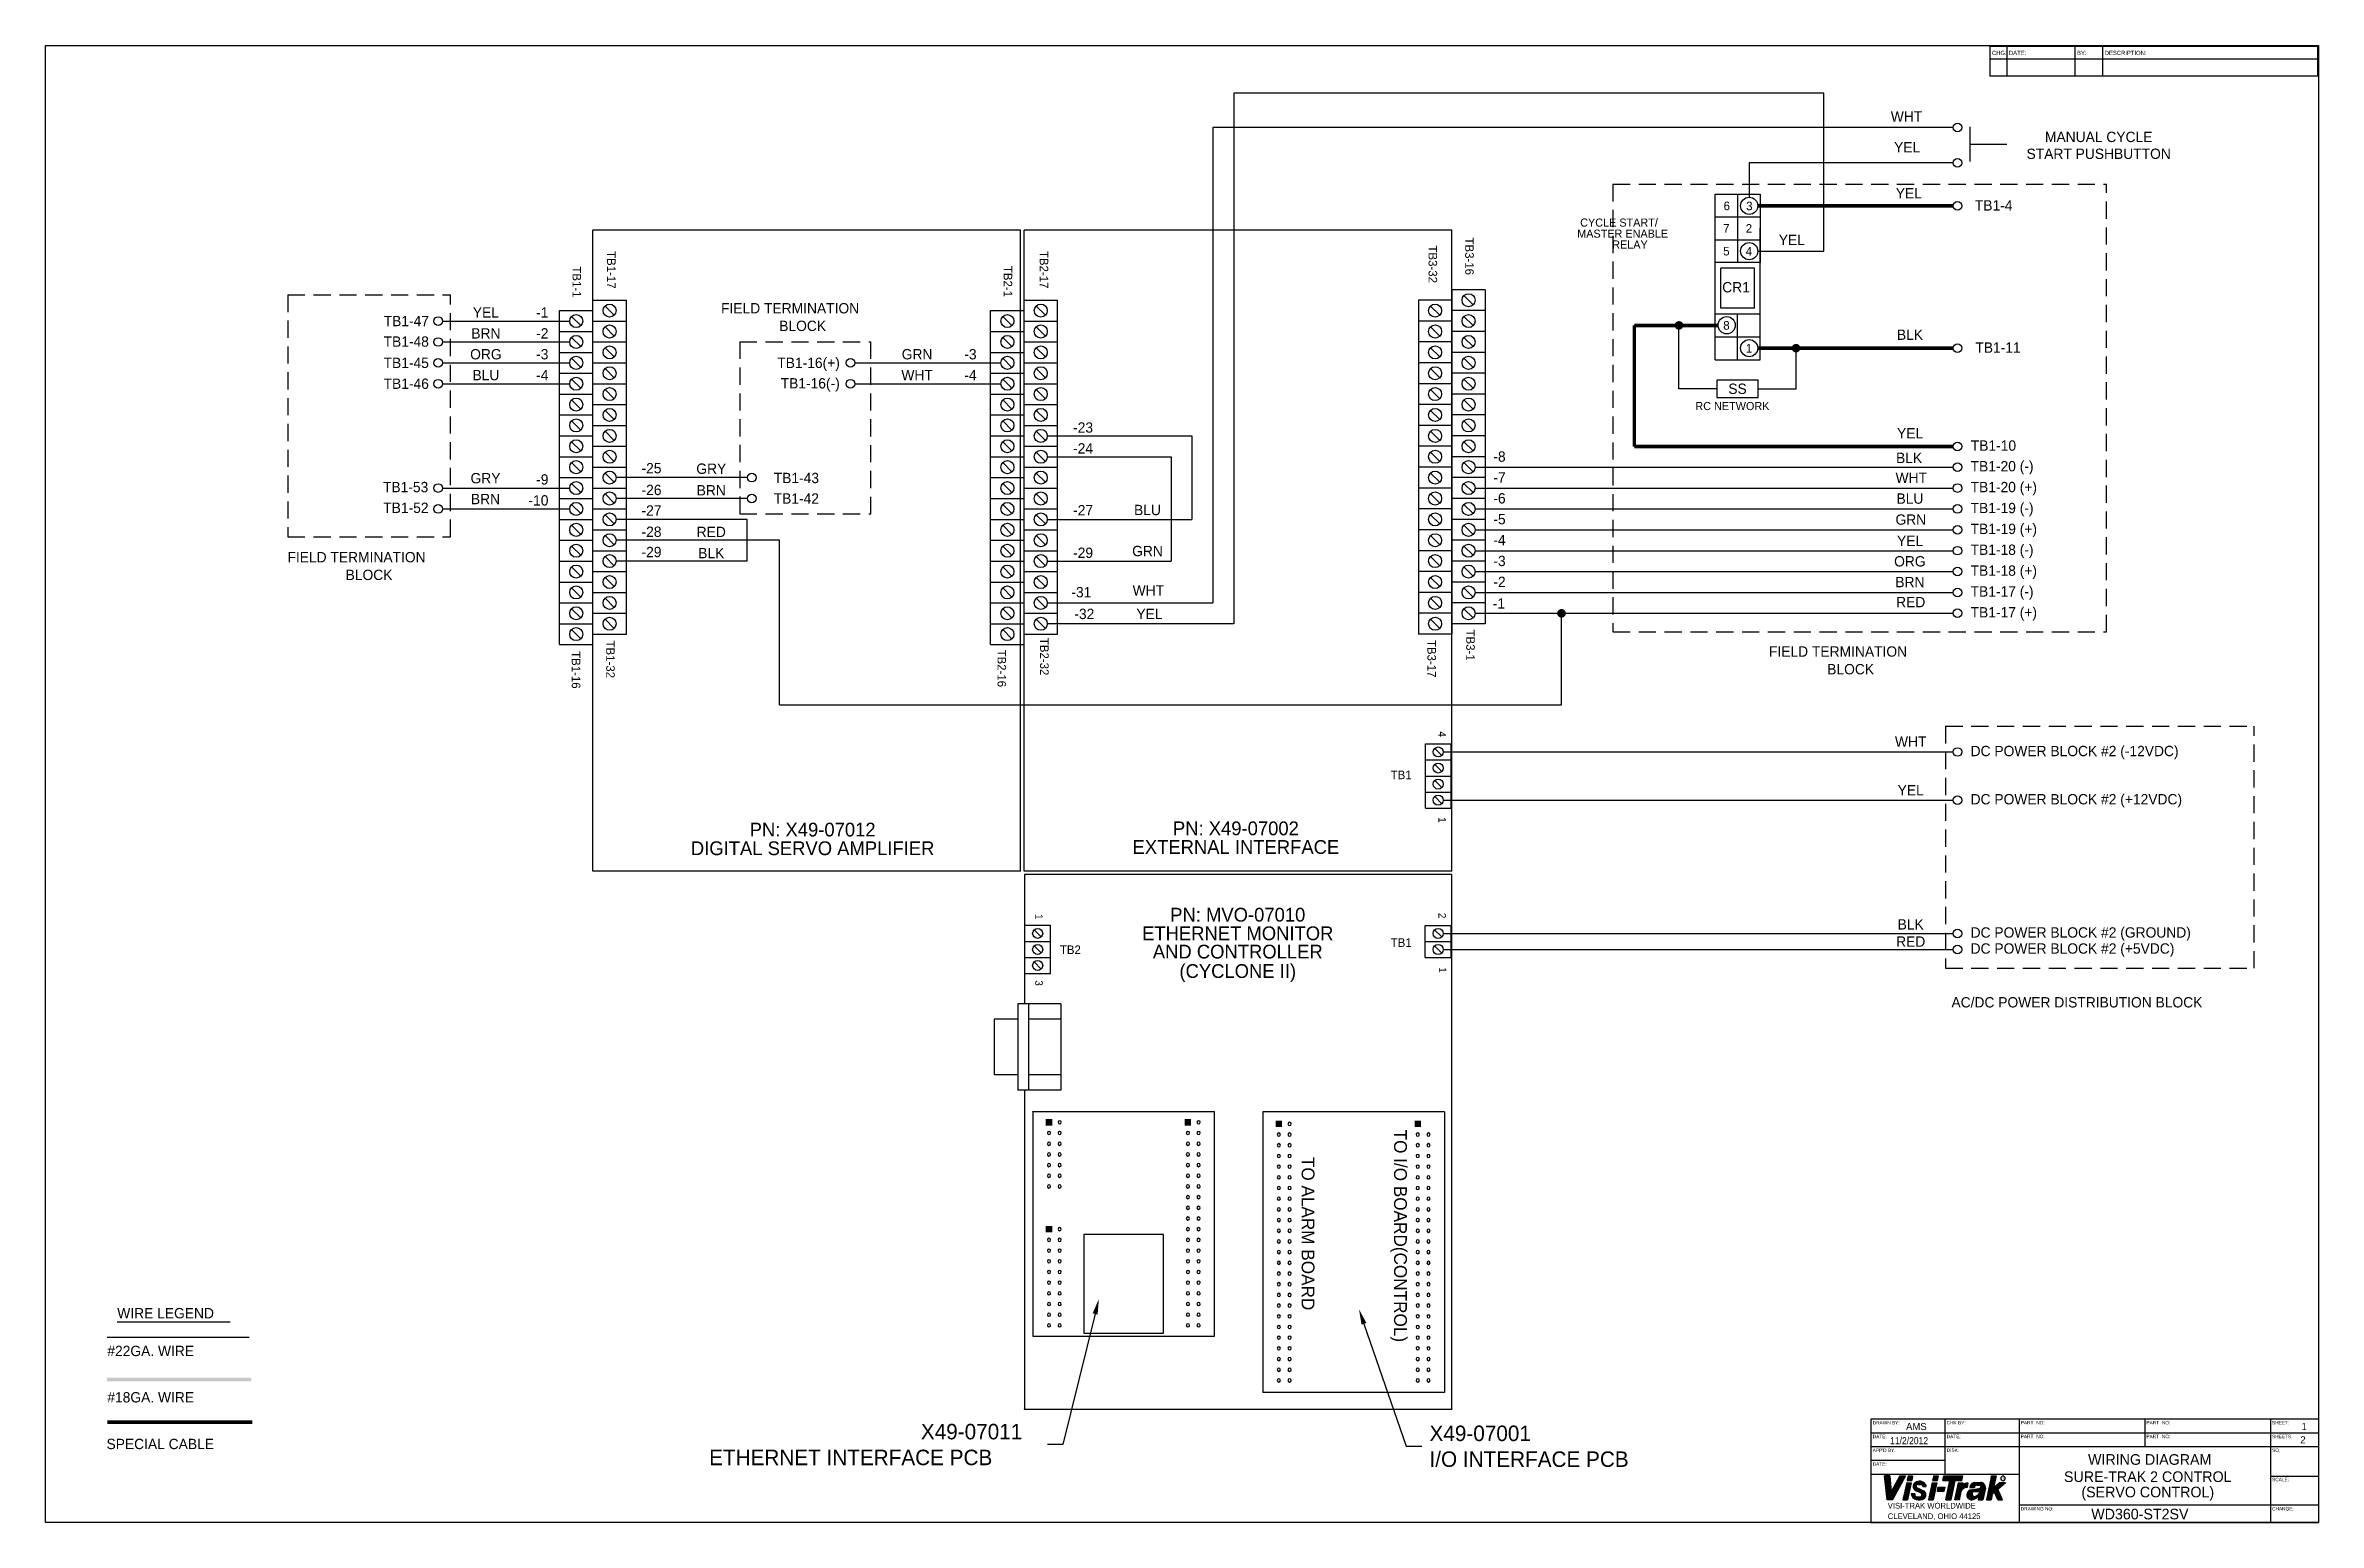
# Model space of a CAD drawing. Extents: x -174 to 458, y -146 to 77.
# Drawn here: x -70.07 to -37.06, y -146.17 to -124.72 of the extents above; entities that cross this region are included whole.
import ezdxf
from ezdxf.enums import TextEntityAlignment as Align

# ---------------------------------------------------------------- set-up
doc = ezdxf.new("R2010")
doc.units = 0
doc.header["$MEASUREMENT"] = 0
doc.linetypes.add('HIDDEN', pattern=[0.375, 0.25, -0.125])
doc.layers.get('0').update_dxf_attribs({"linetype": 'CONTINUOUS'})
for name, color, linetype in [('1', 3, 'CONTINUOUS'), ('1-TOP', 6, 'CONTINUOUS'), ('2-BOTTOM', 7, 'CONTINUOUS'), ('3-SILK1', 9, 'CONTINUOUS'), ('5-BORDERS_PHO', 15, 'CONTINUOUS'), ('TERMINALS', 3, 'CONTINUOUS'), ('TITLE', 2, 'CONTINUOUS')]:
    doc.layers.add(name, color=color, linetype=linetype)

msp = doc.modelspace()

# ---------------------------------------------------------------- texts
at = {"color": 3, "linetype": 'Continuous', "ltscale": 0.3}
for s, p in [('FIELD TERMINATION', (-60.259, -128.614)), ('BLOCK', (-59.414, -128.87)), ('FIELD TERMINATION', (-66.556, -132.229)), ('BLOCK', (-65.711, -132.486)), ('FIELD TERMINATION', (-45.04, -133.599)), ('BLOCK', (-44.194, -133.856)), ('AC/DC POWER DISTRIBUTION BLOCK', (-42.39, -138.693))]:
    msp.add_text(s, height=0.15, dxfattribs=at).set_placement(p)
at = {"color": 3, "linetype": 'Continuous'}
for s, p in [('TO I/O BOARD(CONTROL)', (-50.485, -140.467)), ('TO ALARM BOARD', (-51.827, -140.863))]:
    msp.add_text(s, height=0.18625, rotation=270, dxfattribs=at).set_placement(p)
at = {"color": 3}
for s, p in [('X49-07011', (-57.357, -144.965)), ('X49-07001', (-49.97, -144.99)), ('ETHERNET INTERFACE PCB', (-60.432, -145.34)), ('I/O INTERFACE PCB', (-49.97, -145.365))]:
    msp.add_text(s, height=0.225, dxfattribs=at).set_placement(p)
at = {"layer": '1'}
for s, p in [('WHT', (-43.043, -125.83)), ('MANUAL CYCLE', (-40.252, -126.126)), ('YEL', (-43.033, -126.276)), ('START PUSHBUTTON', (-40.252, -126.371)), ('TB1-4', (-41.777, -127.121)), ('YEL', (-44.708, -127.622)), ('YEL', (-63.674, -128.675)), ('BRN', (-63.674, -128.979)), ('TB1-11', (-41.714, -129.185)), ('ORG', (-63.674, -129.282)), ('GRN', (-57.412, -129.282)), ('BLU', (-63.674, -129.585)), ('WHT', (-57.412, -129.585)), ('BLK', (-43.005, -130.787)), ('GRY', (-63.68, -131.082)), ('GRY', (-60.401, -130.944)), ('WHT', (-42.973, -131.076)), ('BRN', (-63.68, -131.385)), ('BRN', (-60.401, -131.258)), ('BLU', (-42.993, -131.378)), ('RED', (-60.401, -131.862)), ('BLU', (-54.066, -131.544)), ('GRN', (-42.98, -131.683)), ('BLK', (-60.401, -132.17)), ('GRN', (-54.066, -132.14)), ('YEL', (-42.991, -131.992)), ('ORG', (-42.994, -132.289)), ('WHT', (-54.053, -132.711)), ('BRN', (-42.993, -132.591)), ('YEL', (-54.037, -133.054)), ('RED', (-42.982, -132.881)), ('WHT', (-42.982, -134.908)), ('YEL', (-42.982, -135.613)), ('BLK', (-42.982, -137.561)), ('RED', (-42.982, -137.811))]:
    msp.add_text(s, height=0.15, dxfattribs=at).set_placement(p, align=Align.CENTER)
for s, height, p in [('6', 0.125, (-45.653, -127.053)), ('3', 0.125, (-45.325, -127.054)), ('7', 0.125, (-45.659, -127.379)), ('2', 0.125, (-45.331, -127.379)), ('5', 0.125, (-45.659, -127.711)), ('4', 0.125, (-45.331, -127.711)), ('8', 0.125, (-45.658, -128.788)), ('1', 0.125, (-45.331, -129.121)), ('SS', 0.15, (-45.497, -129.708))]:
    msp.add_text(s, height=height, dxfattribs=at).set_placement(p, align=Align.MIDDLE)
for s, p in [('YEL', (-42.819, -126.944)), ('CR1', (-45.318, -128.309)), ('BLK', (-42.803, -128.999)), ('YEL', (-42.801, -130.429))]:
    msp.add_text(s, height=0.15, dxfattribs=at).set_placement(p, align=Align.RIGHT)
for s, height, p in [('MASTER ENABLE', 0.11768, (-47.825, -127.515)), ('CYCLE START/', 0.11768, (-47.782, -127.354)), ('RELAY', 0.1177, (-47.317, -127.673)), ('RC NETWORK', 0.1177, (-46.109, -130.018)), ('-8', 0.15, (-49.043, -130.768)), ('TB1-10', 0.15, (-42.109, -130.608)), ('-7', 0.15, (-49.043, -131.071)), ('-6', 0.15, (-49.043, -131.374)), ('-5', 0.15, (-49.043, -131.677)), ('-4', 0.15, (-49.043, -131.98)), ('-3', 0.15, (-49.043, -132.284)), ('-2', 0.15, (-49.043, -132.587)), ('-1', 0.15, (-49.051, -132.901)), ('WIRE LEGEND', 0.15, (-69.028, -143.208)), ('#22GA. WIRE', 0.15, (-69.172, -143.756)), ('#18GA. WIRE', 0.15, (-69.172, -144.429)), ('SPECIAL CABLE', 0.15, (-69.184, -145.107))]:
    msp.add_text(s, height=height, dxfattribs=at).set_placement(p)
for s, p in [('TB1-47', (-64.501, -128.725)), ('-1', (-62.766, -128.6)), ('TB1-48', (-64.502, -129.023)), ('-2', (-62.766, -128.904)), ('TB1-45', (-64.502, -129.332)), ('-3', (-62.766, -129.207)), ('TB1-16(+)', (-58.534, -129.332)), ('-3', (-56.548, -129.207)), ('TB1-46', (-64.502, -129.635)), ('-4', (-62.766, -129.51)), ('TB1-16(-)', (-58.535, -129.629)), ('-4', (-56.548, -129.51)), ('-23', (-54.856, -130.271)), ('-24', (-54.856, -130.574)), ('-9', (-62.766, -131.025)), ('-25', (-61.124, -130.862)), ('TB1-43', (-58.836, -131.004)), ('TB1-53', (-64.511, -131.136)), ('TB1-52', (-64.507, -131.437)), ('-10', (-62.766, -131.329)), ('-26', (-61.124, -131.178)), ('TB1-42', (-58.837, -131.302)), ('-27', (-61.124, -131.476)), ('-28', (-61.124, -131.785)), ('-27', (-54.856, -131.472)), ('-29', (-61.124, -132.079)), ('-29', (-54.856, -132.09)), ('-31', (-54.881, -132.662)), ('-32', (-54.838, -132.978))]:
    msp.add_text(s, height=0.15, dxfattribs=at).set_placement(p, align=Align.MIDDLE_RIGHT)
for s, p in [('TB1-20 (-)', (-42.112, -130.833)), ('TB1-20 (+)', (-42.112, -131.136)), ('TB1-19 (-)', (-42.112, -131.44)), ('TB1-19 (+)', (-42.112, -131.743)), ('TB1-18 (-)', (-42.112, -132.046)), ('TB1-18 (+)', (-42.112, -132.349)), ('TB1-17 (-)', (-42.112, -132.652)), ('TB1-17 (+)', (-42.112, -132.955)), ('DC POWER BLOCK #2 (-12VDC)', (-42.112, -134.969)), ('DC POWER BLOCK #2 (+12VDC)', (-42.112, -135.669)), ('DC POWER BLOCK #2 (GROUND)', (-42.112, -137.604)), ('DC POWER BLOCK #2 (+5VDC)', (-42.112, -137.837))]:
    msp.add_text(s, height=0.15, dxfattribs=at).set_placement(p, align=Align.MIDDLE_LEFT)
at = {"layer": '1', "color": 3}
for s, p in [('PN: X49-07002', (-52.782, -136.092)), ('DIGITAL SERVO AMPLIFIER', (-58.929, -136.381)), ('PN: X49-07012', (-58.929, -136.11)), ('EXTERNAL INTERFACE', (-52.782, -136.363)), ('PN: MVO-07010', (-52.755, -137.346)), ('ETHERNET MONITOR', (-52.755, -137.616)), ('AND CONTROLLER', (-52.755, -137.882)), ('(CYCLONE II)', (-52.755, -138.189))]:
    msp.add_text(s, height=0.2, dxfattribs=at).set_placement(p, align=Align.MIDDLE)
at = {"layer": '1', "color": 7}
for s, height, p in [('AMS', 0.103, (-43.049, -144.83)), ('2', 0.103, (-37.324, -145.023)), ('1', 0.103, (-37.305, -144.829)), ('VISI-TRAK WORLDWIDE', 0.08313, (-43.315, -145.97)), ('CLEVELAND, OHIO 44125', 0.08313, (-43.315, -146.123)), ('WD360-ST2SV', 0.1545, (-40.36, -146.127))]:
    msp.add_text(s, height=height, dxfattribs=at).set_placement(p)
at = {"layer": '1', "color": 7, "width": 0.9}
msp.add_text('11/2/2012', height=0.103, dxfattribs=at).set_placement((-43.281, -145.036))
at = {"layer": '1', "color": 7}
for s, p in [('WIRING DIAGRAM', (-39.511, -145.257)), ('SURE-TRAK 2 CONTROL', (-39.539, -145.507)), ('(SERVO CONTROL)', (-39.539, -145.749))]:
    msp.add_text(s, height=0.1545, dxfattribs=at).set_placement(p, align=Align.MIDDLE)
at = {"layer": '1-TOP', "color": 3, "linetype": 'Continuous'}
for s, p in [('TB1-17', (-61.914, -127.71)), ('TB2-17', (-55.631, -127.707)), ('TB3-32', (-49.984, -127.628)), ('TB3-16', (-49.452, -127.512)), ('TB1-1', (-62.416, -127.931)), ('TB2-1', (-56.155, -127.924)), ('TB2-32', (-55.625, -133.326)), ('TB3-17', (-50, -133.356)), ('TB3-1', (-49.437, -133.205)), ('TB1-16', (-62.427, -133.519)), ('TB1-32', (-61.927, -133.365)), ('TB2-16', (-56.244, -133.496))]:
    msp.add_text(s, height=0.1242, rotation=270, dxfattribs=at).set_placement(p)
for s, p in [('TB1', (-50.534, -135.378)), ('TB2', (-55.338, -137.917)), ('TB1', (-50.534, -137.813))]:
    msp.add_text(s, height=0.1242, dxfattribs=at).set_placement(p)
at = {"layer": '3-SILK1', "color": 3}
for s, p in [('4', (-49.841, -134.683)), ('1', (-49.841, -135.93)), ('2', (-49.841, -137.319)), ('1', (-55.695, -137.336)), ('3', (-55.696, -138.298)), ('1', (-49.833, -138.11))]:
    msp.add_text(s, height=0.109, rotation=270, dxfattribs=at).set_placement(p)
at = {"layer": 'TITLE', "color": 7}
for s, height, p in [('CHG:', 0.0618, (-41.802, -124.862)), ('DATE:', 0.0618, (-41.555, -124.862)), ('BY:', 0.0618, (-40.566, -124.862)), ('DESCRIPTION:', 0.0618, (-40.164, -124.862)), ('DRAWN BY:', 0.05, (-43.534, -144.748)), ('DATE:', 0.05, (-43.534, -144.948)), ('CHK BY:', 0.05, (-42.459, -144.748)), ('DATE:', 0.05, (-42.459, -144.948)), ('PART', 0.05, (-41.384, -144.748)), ('PART', 0.05, (-41.384, -144.948)), ('NO:', 0.05, (-41.159, -144.748)), ('NO:', 0.05, (-41.159, -144.948)), ('PART', 0.05, (-39.559, -144.748)), ('PART', 0.05, (-39.559, -144.948)), ('NO:', 0.05, (-39.334, -144.748)), ('NO:', 0.05, (-39.334, -144.748)), ('NO:', 0.05, (-39.334, -144.948)), ('NO:', 0.05, (-39.334, -144.948)), ('SHEET:', 0.05, (-37.734, -144.748)), ('SHEETS:', 0.05, (-37.734, -144.948)), ("APP'D BY:", 0.05, (-43.534, -145.148)), ('DISK:', 0.05, (-42.459, -145.148)), ('SO:', 0.05, (-37.734, -145.148)), ('DATE:', 0.05, (-43.534, -145.348)), ('R', 0.0289, (-41.651, -145.546)), ('SCALE:', 0.05, (-37.734, -145.573)), ('DRAWING NO:', 0.05, (-41.384, -145.998)), ('CHANGE:', 0.05, (-37.734, -145.998))]:
    msp.add_text(s, height=height, dxfattribs=at).set_placement(p)

# ---------------------------------------------------------------- linework, layer by layer
at = {"color": 7}
for p, q in [((-37.074, -124.739), (-37.074, -125.171)), ((-49.77, -134.983), (-42.365, -134.983)), ((-49.77, -135.683), (-42.365, -135.683)), ((-49.772, -137.618), (-42.365, -137.618)), ((-49.772, -137.851), (-42.365, -137.851)), ((-55.323, -138.642), (-55.948, -138.642)), ((-55.948, -138.642), (-55.948, -139.892)), ((-55.948, -138.861), (-56.292, -138.861)), ((-55.323, -138.861), (-55.792, -138.861)), ((-55.948, -139.673), (-56.292, -139.673)), ((-55.323, -139.892), (-55.948, -139.892)), ((-55.323, -139.673), (-55.792, -139.673)), ((-37.059, -144.673), (-37.059, -146.173)), ((-43.559, -146.173), (-37.059, -146.173))]:
    msp.add_line(p, q, dxfattribs=at)
for p, q in [((-47.435, -125.415), (-52.814, -125.415)), ((-52.814, -125.415), (-52.814, -133.121)), ((-47.164, -125.415), (-47.435, -125.415)), ((-44.245, -125.415), (-47.164, -125.415)), ((-44.245, -127.71), (-44.245, -125.415)), ((-47.435, -125.915), (-53.117, -125.915)), ((-53.117, -125.915), (-53.117, -132.818)), ((-47.164, -125.915), (-47.435, -125.915)), ((-45.202, -125.915), (-47.164, -125.915)), ((-42.365, -125.915), (-45.202, -125.915)), ((-42.118, -126.407), (-42.118, -125.907)), ((-45.327, -126.426), (-45.327, -126.927)), ((-42.365, -126.426), (-45.327, -126.426)), ((-42.118, -126.157), (-41.585, -126.157)), ((-45.824, -129.287), (-45.824, -126.882)), ((-45.824, -126.882), (-45.167, -126.882)), ((-45.495, -126.882), (-45.495, -127.877)), ((-43.365, -127.052), (-45.202, -127.052)), ((-45.167, -126.882), (-45.167, -127.877)), ((-42.365, -127.052), (-43.365, -127.052)), ((-45.824, -127.213), (-45.167, -127.213)), ((-45.167, -128.623), (-45.167, -127.378)), ((-45.824, -127.545), (-45.167, -127.545)), ((-45.202, -127.71), (-44.245, -127.71)), ((-45.167, -127.877), (-45.824, -127.877)), ((-45.25, -127.957), (-45.741, -127.957)), ((-45.741, -128.539), (-45.741, -127.957)), ((-45.25, -128.539), (-45.25, -127.957)), ((-64.306, -128.725), (-62.458, -128.725)), ((-45.167, -128.623), (-45.824, -128.623)), ((-45.25, -128.539), (-45.741, -128.539)), ((-45.495, -129.287), (-45.495, -128.623)), ((-45.167, -129.287), (-45.167, -128.623)), ((-64.306, -129.029), (-62.458, -129.029)), ((-46.997, -128.789), (-45.785, -128.789)), ((-46.347, -129.708), (-46.347, -128.789)), ((-45.824, -128.954), (-45.167, -128.954)), ((-64.306, -129.332), (-63.545, -129.332)), ((-63.545, -129.332), (-62.458, -129.332)), ((-58.316, -129.332), (-56.195, -129.332)), ((-45.824, -129.287), (-45.167, -129.287)), ((-45.203, -129.119), (-42.365, -129.119)), ((-44.647, -129.708), (-44.647, -129.119)), ((-64.306, -129.635), (-63.745, -129.635)), ((-63.745, -129.635), (-62.458, -129.635)), ((-58.316, -129.635), (-56.195, -129.635)), ((-45.797, -129.708), (-46.347, -129.708)), ((-45.797, -129.583), (-45.797, -129.833)), ((-45.197, -129.583), (-45.797, -129.583)), ((-45.197, -129.833), (-45.197, -129.583)), ((-45.197, -129.708), (-44.647, -129.708)), ((-45.797, -129.833), (-45.197, -129.833)), ((-55.521, -130.393), (-53.42, -130.393)), ((-53.42, -130.393), (-53.42, -131.605)), ((-55.521, -130.696), (-53.723, -130.696)), ((-53.723, -130.696), (-53.723, -132.211)), ((-59.875, -130.999), (-61.783, -130.999)), ((-49.308, -130.847), (-42.365, -130.847)), ((-64.306, -131.15), (-62.458, -131.15)), ((-59.875, -131.302), (-61.783, -131.302)), ((-49.308, -131.15), (-42.365, -131.15)), ((-64.306, -131.454), (-63.57, -131.454)), ((-63.57, -131.454), (-62.458, -131.454)), ((-59.878, -131.605), (-61.783, -131.605)), ((-59.878, -132.211), (-59.878, -131.605)), ((-55.521, -131.605), (-53.42, -131.605)), ((-49.308, -131.454), (-42.365, -131.454)), ((-59.409, -131.908), (-61.783, -131.908)), ((-59.409, -134.3), (-59.409, -131.908)), ((-49.308, -131.757), (-42.365, -131.757)), ((-59.878, -132.211), (-61.783, -132.211)), ((-55.521, -132.211), (-53.723, -132.211)), ((-49.308, -132.06), (-42.365, -132.06)), ((-49.308, -132.363), (-42.365, -132.363)), ((-49.308, -132.666), (-42.365, -132.666)), ((-55.521, -132.818), (-53.117, -132.818)), ((-49.308, -132.969), (-42.365, -132.969)), ((-48.053, -134.3), (-48.053, -132.969)), ((-52.814, -133.121), (-55.521, -133.121)), ((-59.409, -134.3), (-48.053, -134.3)), ((-69.028, -143.258), (-67.39, -143.258)), ((-69.174, -143.482), (-67.112, -143.482))]:
    msp.add_line(p, q)
at = {"linetype": 'HIDDEN'}
for p, q in [((-47.306, -126.737), (-47.306, -133.24)), ((-47.306, -126.737), (-40.137, -126.737)), ((-40.137, -133.24), (-40.137, -126.737)), ((-66.552, -128.344), (-66.552, -131.859)), ((-66.552, -128.344), (-64.19, -128.344)), ((-64.19, -131.859), (-64.19, -128.344)), ((-59.988, -129.025), (-59.988, -131.526)), ((-59.988, -129.025), (-58.085, -129.025)), ((-58.085, -131.526), (-58.085, -129.025)), ((-59.988, -131.526), (-58.085, -131.526)), ((-66.552, -131.859), (-64.19, -131.859)), ((-47.306, -133.24), (-40.137, -133.24)), ((-42.477, -134.609), (-42.477, -138.124)), ((-42.477, -134.609), (-37.995, -134.609)), ((-37.995, -138.124), (-37.995, -134.609)), ((-42.477, -138.124), (-37.995, -138.124))]:
    msp.add_line(p, q, dxfattribs=at)
at = {"color": 7, "linetype": 'Continuous'}
for p, q in [((-52.391, -140.209), (-52.391, -144.284)), ((-49.753, -140.209), (-52.391, -140.209)), ((-49.753, -140.209), (-49.753, -144.284)), ((-49.753, -144.284), (-52.391, -144.284))]:
    msp.add_line(p, q, dxfattribs=at)
at = {"const_width": 0.05}
for points in [[(-45.202, -127.052), (-42.365, -127.052)], [(-45.785, -128.789), (-46.997, -128.789)], [(-46.997, -128.789), (-46.997, -130.547)], [(-45.203, -129.119), (-42.365, -129.119)], [(-42.365, -130.547), (-46.997, -130.547)]]:
    msp.add_lwpolyline(points, dxfattribs=at)
at = {"const_width": 0.0625}
for points in [[(-46.347, -128.82, 1), (-46.347, -128.757, 1)], [(-44.647, -129.15, 1), (-44.647, -129.088, 1)], [(-48.053, -133.001, 1), (-48.053, -132.938, 1)]]:
    msp.add_lwpolyline(points, format="xyb", close=True, dxfattribs=at)
at = {"color": 7}
for points in [[(-54.826, -143.144), (-55.294, -145.04), (-55.519, -145.04)], [(-50.922, -143.287), (-50.307, -145.065), (-50.082, -145.065)]]:
    msp.add_lwpolyline(points, dxfattribs=at)
at = {"linetype": 'HIDDEN', "const_width": 0.05}
msp.add_lwpolyline([(-69.171, -144.716), (-67.067, -144.716)], dxfattribs=at)
for centre, radius in [((-42.302, -125.915), 0.0625), ((-42.302, -126.426), 0.0625), ((-45.327, -127.052), 0.125), ((-42.302, -127.052), 0.0625), ((-45.327, -127.71), 0.125), ((-64.368, -128.725), 0.0625), ((-45.654, -128.786), 0.125), ((-64.368, -129.029), 0.0625), ((-45.328, -129.119), 0.125), ((-42.302, -129.119), 0.0625), ((-64.368, -129.332), 0.0625), ((-58.378, -129.332), 0.0625), ((-64.368, -129.635), 0.0625), ((-58.378, -129.635), 0.0625), ((-42.302, -130.547), 0.0625), ((-59.812, -130.999), 0.0625), ((-42.302, -130.847), 0.0625), ((-64.368, -131.15), 0.0625), ((-59.812, -131.302), 0.0625), ((-42.302, -131.15), 0.0625), ((-64.368, -131.454), 0.0625), ((-42.302, -131.454), 0.0625), ((-42.302, -131.757), 0.0625), ((-42.302, -132.06), 0.0625), ((-42.302, -132.363), 0.0625), ((-42.302, -132.666), 0.0625), ((-42.302, -132.969), 0.0625), ((-42.302, -134.983), 0.0625), ((-42.302, -135.683), 0.0625), ((-42.302, -137.618), 0.0625), ((-42.302, -137.851), 0.0625)]:
    msp.add_circle(centre, radius)
at = {"color": 7}
for centre, radius, start, end in [((-55.73, -140.206), 0.000388, 90, 270), ((-55.73, -140.206), 0.000388, 270, 90), ((-55.73, -140.206), 0.000388, 90, 270), ((-55.73, -140.206), 0.000388, 270, 90), ((-55.73, -140.206), 0.000388, 90, 270), ((-55.73, -140.206), 0.000388, 270, 90), ((-55.73, -140.206), 0.000388, 90, 270), ((-55.73, -140.206), 0.000388, 270, 90), ((-55.497, -140.516), 0.0233, 90, 270), ((-55.497, -140.516), 0.0233, 270, 90), ((-55.342, -140.361), 0.0233, 90, 270), ((-55.342, -140.516), 0.0233, 90, 270), ((-55.342, -140.361), 0.0233, 270, 90), ((-55.342, -140.516), 0.0233, 270, 90), ((-53.479, -140.516), 0.0233, 90, 270), ((-53.479, -140.516), 0.0233, 270, 90), ((-53.324, -140.361), 0.0233, 90, 270), ((-53.324, -140.516), 0.0233, 90, 270), ((-53.324, -140.361), 0.0233, 270, 90), ((-53.324, -140.516), 0.0233, 270, 90), ((-52.158, -140.539), 0.0233, 90, 270), ((-52.158, -140.539), 0.0233, 270, 90), ((-52.003, -140.384), 0.0233, 90, 270), ((-52.003, -140.539), 0.0233, 90, 270), ((-52.003, -140.384), 0.0233, 270, 90), ((-52.003, -140.539), 0.0233, 270, 90), ((-50.141, -140.539), 0.0233, 90, 270), ((-50.141, -140.539), 0.0233, 270, 90), ((-49.985, -140.539), 0.0233, 90, 270), ((-49.985, -140.539), 0.0233, 270, 90), ((-55.497, -140.672), 0.0233, 90, 270), ((-55.497, -140.827), 0.0233, 90, 270), ((-55.497, -140.982), 0.0233, 90, 270), ((-55.497, -140.672), 0.0233, 270, 90), ((-55.497, -140.827), 0.0233, 270, 90), ((-55.497, -140.982), 0.0233, 270, 90), ((-55.342, -140.672), 0.0233, 90, 270), ((-55.342, -140.827), 0.0233, 90, 270), ((-55.342, -140.982), 0.0233, 90, 270), ((-55.342, -140.672), 0.0233, 270, 90), ((-55.342, -140.827), 0.0233, 270, 90), ((-55.342, -140.982), 0.0233, 270, 90), ((-53.479, -140.672), 0.0233, 90, 270), ((-53.479, -140.827), 0.0233, 90, 270), ((-53.479, -140.982), 0.0233, 90, 270), ((-53.479, -140.672), 0.0233, 270, 90), ((-53.479, -140.827), 0.0233, 270, 90), ((-53.479, -140.982), 0.0233, 270, 90), ((-53.324, -140.672), 0.0233, 90, 270), ((-53.324, -140.827), 0.0233, 90, 270), ((-53.324, -140.982), 0.0233, 90, 270), ((-53.324, -140.672), 0.0233, 270, 90), ((-53.324, -140.827), 0.0233, 270, 90), ((-53.324, -140.982), 0.0233, 270, 90), ((-52.158, -140.694), 0.0233, 90, 270), ((-52.158, -140.85), 0.0233, 90, 270), ((-52.158, -140.694), 0.0233, 270, 90), ((-52.158, -140.85), 0.0233, 270, 90), ((-52.003, -140.694), 0.0233, 90, 270), ((-52.003, -140.85), 0.0233, 90, 270), ((-52.003, -140.694), 0.0233, 270, 90), ((-52.003, -140.85), 0.0233, 270, 90), ((-50.141, -140.694), 0.0233, 90, 270), ((-50.141, -140.85), 0.0233, 90, 270), ((-50.141, -140.694), 0.0233, 270, 90), ((-50.141, -140.85), 0.0233, 270, 90), ((-49.985, -140.694), 0.0233, 90, 270), ((-49.985, -140.85), 0.0233, 90, 270), ((-49.985, -140.694), 0.0233, 270, 90), ((-49.985, -140.85), 0.0233, 270, 90), ((-55.497, -141.137), 0.0233, 90, 270), ((-55.497, -141.292), 0.0233, 90, 270), ((-55.497, -141.137), 0.0233, 270, 90), ((-55.497, -141.292), 0.0233, 270, 90), ((-55.342, -141.137), 0.0233, 90, 270), ((-55.342, -141.292), 0.0233, 90, 270), ((-55.342, -141.137), 0.0233, 270, 90), ((-55.342, -141.292), 0.0233, 270, 90), ((-53.479, -141.137), 0.0233, 90, 270), ((-53.479, -141.292), 0.0233, 90, 270), ((-53.479, -141.137), 0.0233, 270, 90), ((-53.479, -141.292), 0.0233, 270, 90), ((-53.324, -141.137), 0.0233, 90, 270), ((-53.324, -141.292), 0.0233, 90, 270), ((-53.324, -141.137), 0.0233, 270, 90), ((-53.324, -141.292), 0.0233, 270, 90), ((-52.158, -141.005), 0.0233, 90, 270), ((-52.158, -141.16), 0.0233, 90, 270), ((-52.158, -141.005), 0.0233, 270, 90), ((-52.158, -141.16), 0.0233, 270, 90), ((-52.003, -141.005), 0.0233, 90, 270), ((-52.003, -141.16), 0.0233, 90, 270), ((-52.003, -141.005), 0.0233, 270, 90), ((-52.003, -141.16), 0.0233, 270, 90), ((-50.141, -141.005), 0.0233, 90, 270), ((-50.141, -141.16), 0.0233, 90, 270), ((-50.141, -141.005), 0.0233, 270, 90), ((-50.141, -141.16), 0.0233, 270, 90), ((-49.985, -141.005), 0.0233, 90, 270), ((-49.985, -141.16), 0.0233, 90, 270), ((-49.985, -141.005), 0.0233, 270, 90), ((-49.985, -141.16), 0.0233, 270, 90), ((-53.479, -141.448), 0.0233, 90, 270), ((-53.479, -141.603), 0.0233, 90, 270), ((-53.479, -141.448), 0.0233, 270, 90), ((-53.479, -141.603), 0.0233, 270, 90), ((-53.324, -141.448), 0.0233, 90, 270), ((-53.324, -141.603), 0.0233, 90, 270), ((-53.324, -141.448), 0.0233, 270, 90), ((-53.324, -141.603), 0.0233, 270, 90), ((-52.158, -141.315), 0.0233, 90, 270), ((-52.158, -141.47), 0.0233, 90, 270), ((-52.158, -141.626), 0.0233, 90, 270), ((-52.158, -141.315), 0.0233, 270, 90), ((-52.158, -141.47), 0.0233, 270, 90), ((-52.158, -141.626), 0.0233, 270, 90), ((-52.003, -141.315), 0.0233, 90, 270), ((-52.003, -141.47), 0.0233, 90, 270), ((-52.003, -141.626), 0.0233, 90, 270), ((-52.003, -141.315), 0.0233, 270, 90), ((-52.003, -141.47), 0.0233, 270, 90), ((-52.003, -141.626), 0.0233, 270, 90), ((-50.141, -141.315), 0.0233, 90, 270), ((-50.141, -141.47), 0.0233, 90, 270), ((-50.141, -141.626), 0.0233, 90, 270), ((-50.141, -141.315), 0.0233, 270, 90), ((-50.141, -141.47), 0.0233, 270, 90), ((-50.141, -141.626), 0.0233, 270, 90), ((-49.985, -141.315), 0.0233, 90, 270), ((-49.985, -141.47), 0.0233, 90, 270), ((-49.985, -141.626), 0.0233, 90, 270), ((-49.985, -141.315), 0.0233, 270, 90), ((-49.985, -141.47), 0.0233, 270, 90), ((-49.985, -141.626), 0.0233, 270, 90), ((-55.342, -141.913), 0.0233, 90, 270), ((-55.342, -141.913), 0.0233, 270, 90), ((-53.479, -141.758), 0.0233, 90, 270), ((-53.479, -141.913), 0.0233, 90, 270), ((-53.479, -141.758), 0.0233, 270, 90), ((-53.479, -141.913), 0.0233, 270, 90), ((-53.324, -141.758), 0.0233, 90, 270), ((-53.324, -141.913), 0.0233, 90, 270), ((-53.324, -141.758), 0.0233, 270, 90), ((-53.324, -141.913), 0.0233, 270, 90), ((-52.158, -141.781), 0.0233, 90, 270), ((-52.158, -141.936), 0.0233, 90, 270), ((-52.158, -141.781), 0.0233, 270, 90), ((-52.158, -141.936), 0.0233, 270, 90), ((-52.003, -141.781), 0.0233, 90, 270), ((-52.003, -141.936), 0.0233, 90, 270), ((-52.003, -141.781), 0.0233, 270, 90), ((-52.003, -141.936), 0.0233, 270, 90), ((-50.141, -141.781), 0.0233, 90, 270), ((-50.141, -141.936), 0.0233, 90, 270), ((-50.141, -141.781), 0.0233, 270, 90), ((-50.141, -141.936), 0.0233, 270, 90), ((-49.985, -141.781), 0.0233, 90, 270), ((-49.985, -141.936), 0.0233, 90, 270), ((-49.985, -141.781), 0.0233, 270, 90), ((-49.985, -141.936), 0.0233, 270, 90), ((-55.497, -142.069), 0.0233, 90, 270), ((-55.497, -142.224), 0.0233, 90, 270), ((-55.497, -142.069), 0.0233, 270, 90), ((-55.497, -142.224), 0.0233, 270, 90), ((-55.342, -142.069), 0.0233, 90, 270), ((-55.342, -142.224), 0.0233, 90, 270), ((-55.342, -142.069), 0.0233, 270, 90), ((-55.342, -142.224), 0.0233, 270, 90), ((-53.479, -142.069), 0.0233, 90, 270), ((-53.479, -142.224), 0.0233, 90, 270), ((-53.479, -142.069), 0.0233, 270, 90), ((-53.479, -142.224), 0.0233, 270, 90), ((-53.324, -142.069), 0.0233, 90, 270), ((-53.324, -142.224), 0.0233, 90, 270), ((-53.324, -142.069), 0.0233, 270, 90), ((-53.324, -142.224), 0.0233, 270, 90), ((-52.158, -142.091), 0.0233, 90, 270), ((-52.158, -142.246), 0.0233, 90, 270), ((-52.158, -142.091), 0.0233, 270, 90), ((-52.158, -142.246), 0.0233, 270, 90), ((-52.003, -142.091), 0.0233, 90, 270), ((-52.003, -142.246), 0.0233, 90, 270), ((-52.003, -142.091), 0.0233, 270, 90), ((-52.003, -142.246), 0.0233, 270, 90), ((-50.141, -142.091), 0.0233, 90, 270), ((-50.141, -142.246), 0.0233, 90, 270), ((-50.141, -142.091), 0.0233, 270, 90), ((-50.141, -142.246), 0.0233, 270, 90), ((-49.985, -142.091), 0.0233, 90, 270), ((-49.985, -142.246), 0.0233, 90, 270), ((-49.985, -142.091), 0.0233, 270, 90), ((-49.985, -142.246), 0.0233, 270, 90), ((-55.497, -142.379), 0.0233, 90, 270), ((-55.497, -142.534), 0.0233, 90, 270), ((-55.497, -142.379), 0.0233, 270, 90), ((-55.497, -142.534), 0.0233, 270, 90), ((-55.342, -142.379), 0.0233, 90, 270), ((-55.342, -142.534), 0.0233, 90, 270), ((-55.342, -142.379), 0.0233, 270, 90), ((-55.342, -142.534), 0.0233, 270, 90), ((-53.479, -142.379), 0.0233, 90, 270), ((-53.479, -142.534), 0.0233, 90, 270), ((-53.479, -142.379), 0.0233, 270, 90), ((-53.479, -142.534), 0.0233, 270, 90), ((-53.324, -142.379), 0.0233, 90, 270), ((-53.324, -142.534), 0.0233, 90, 270), ((-53.324, -142.379), 0.0233, 270, 90), ((-53.324, -142.534), 0.0233, 270, 90), ((-52.158, -142.402), 0.0233, 90, 270), ((-52.158, -142.557), 0.0233, 90, 270), ((-52.158, -142.402), 0.0233, 270, 90), ((-52.158, -142.557), 0.0233, 270, 90), ((-52.003, -142.402), 0.0233, 90, 270), ((-52.003, -142.557), 0.0233, 90, 270), ((-52.003, -142.402), 0.0233, 270, 90), ((-52.003, -142.557), 0.0233, 270, 90), ((-50.141, -142.402), 0.0233, 90, 270), ((-50.141, -142.557), 0.0233, 90, 270), ((-50.141, -142.402), 0.0233, 270, 90), ((-50.141, -142.557), 0.0233, 270, 90), ((-49.985, -142.402), 0.0233, 90, 270), ((-49.985, -142.557), 0.0233, 90, 270), ((-49.985, -142.402), 0.0233, 270, 90), ((-49.985, -142.557), 0.0233, 270, 90), ((-55.497, -142.689), 0.0233, 90, 270), ((-55.497, -142.845), 0.0233, 90, 270), ((-55.497, -142.689), 0.0233, 270, 90), ((-55.497, -142.845), 0.0233, 270, 90), ((-55.342, -142.689), 0.0233, 90, 270), ((-55.342, -142.845), 0.0233, 90, 270), ((-55.342, -142.689), 0.0233, 270, 90), ((-55.342, -142.845), 0.0233, 270, 90), ((-53.479, -142.689), 0.0233, 90, 270), ((-53.479, -142.845), 0.0233, 90, 270), ((-53.479, -142.689), 0.0233, 270, 90), ((-53.479, -142.845), 0.0233, 270, 90), ((-53.324, -142.689), 0.0233, 90, 270), ((-53.324, -142.845), 0.0233, 90, 270), ((-53.324, -142.689), 0.0233, 270, 90), ((-53.324, -142.845), 0.0233, 270, 90), ((-52.158, -142.712), 0.0233, 90, 270), ((-52.158, -142.867), 0.0233, 90, 270), ((-52.158, -142.712), 0.0233, 270, 90), ((-52.158, -142.867), 0.0233, 270, 90), ((-52.003, -142.712), 0.0233, 90, 270), ((-52.003, -142.867), 0.0233, 90, 270), ((-52.003, -142.712), 0.0233, 270, 90), ((-52.003, -142.867), 0.0233, 270, 90), ((-50.141, -142.712), 0.0233, 90, 270), ((-50.141, -142.867), 0.0233, 90, 270), ((-50.141, -142.712), 0.0233, 270, 90), ((-50.141, -142.867), 0.0233, 270, 90), ((-49.985, -142.712), 0.0233, 90, 270), ((-49.985, -142.867), 0.0233, 90, 270), ((-49.985, -142.712), 0.0233, 270, 90), ((-49.985, -142.867), 0.0233, 270, 90), ((-55.497, -143), 0.0233, 90, 270), ((-55.497, -143.155), 0.0233, 90, 270), ((-55.497, -143), 0.0233, 270, 90), ((-55.497, -143.155), 0.0233, 270, 90), ((-55.342, -143), 0.0233, 90, 270), ((-55.342, -143.155), 0.0233, 90, 270), ((-55.342, -143), 0.0233, 270, 90), ((-55.342, -143.155), 0.0233, 270, 90), ((-53.479, -143), 0.0233, 90, 270), ((-53.479, -143.155), 0.0233, 90, 270), ((-53.479, -143), 0.0233, 270, 90), ((-53.479, -143.155), 0.0233, 270, 90), ((-53.324, -143), 0.0233, 90, 270), ((-53.324, -143.155), 0.0233, 90, 270), ((-53.324, -143), 0.0233, 270, 90), ((-53.324, -143.155), 0.0233, 270, 90), ((-52.158, -143.022), 0.0233, 90, 270), ((-52.158, -143.178), 0.0233, 90, 270), ((-52.158, -143.022), 0.0233, 270, 90), ((-52.158, -143.178), 0.0233, 270, 90), ((-52.003, -143.022), 0.0233, 90, 270), ((-52.003, -143.178), 0.0233, 90, 270), ((-52.003, -143.022), 0.0233, 270, 90), ((-52.003, -143.178), 0.0233, 270, 90), ((-50.141, -143.022), 0.0233, 90, 270), ((-50.141, -143.178), 0.0233, 90, 270), ((-50.141, -143.022), 0.0233, 270, 90), ((-50.141, -143.178), 0.0233, 270, 90), ((-49.985, -143.022), 0.0233, 90, 270), ((-49.985, -143.178), 0.0233, 90, 270), ((-49.985, -143.022), 0.0233, 270, 90), ((-49.985, -143.178), 0.0233, 270, 90), ((-55.73, -143.465), 0.000388, 90, 270), ((-55.73, -143.465), 0.000388, 270, 90), ((-55.73, -143.465), 0.000388, 90, 270), ((-55.73, -143.465), 0.000388, 270, 90), ((-55.497, -143.31), 0.0233, 90, 270), ((-55.497, -143.31), 0.0233, 270, 90), ((-55.342, -143.31), 0.0233, 90, 270), ((-55.342, -143.31), 0.0233, 270, 90), ((-53.479, -143.31), 0.0233, 90, 270), ((-53.479, -143.31), 0.0233, 270, 90), ((-53.324, -143.31), 0.0233, 90, 270), ((-53.324, -143.31), 0.0233, 90, 270), ((-53.324, -143.31), 0.0233, 90, 270), ((-53.324, -143.31), 0.0233, 270, 90), ((-53.324, -143.31), 0.0233, 270, 90), ((-53.324, -143.31), 0.0233, 270, 90), ((-52.158, -143.333), 0.0233, 90, 270), ((-52.158, -143.488), 0.0233, 90, 270), ((-52.158, -143.333), 0.0233, 270, 90), ((-52.158, -143.488), 0.0233, 270, 90), ((-52.003, -143.333), 0.0233, 90, 270), ((-52.003, -143.488), 0.0233, 90, 270), ((-52.003, -143.333), 0.0233, 270, 90), ((-52.003, -143.488), 0.0233, 270, 90), ((-50.141, -143.333), 0.0233, 90, 270), ((-50.141, -143.488), 0.0233, 90, 270), ((-50.141, -143.333), 0.0233, 270, 90), ((-50.141, -143.488), 0.0233, 270, 90), ((-49.985, -143.333), 0.0233, 90, 270), ((-49.985, -143.488), 0.0233, 90, 270), ((-49.985, -143.333), 0.0233, 270, 90), ((-49.985, -143.488), 0.0233, 270, 90), ((-52.158, -143.643), 0.0233, 90, 270), ((-52.158, -143.799), 0.0233, 90, 270), ((-52.158, -143.643), 0.0233, 270, 90), ((-52.158, -143.799), 0.0233, 270, 90), ((-52.003, -143.643), 0.0233, 90, 270), ((-52.003, -143.799), 0.0233, 90, 270), ((-52.003, -143.643), 0.0233, 270, 90), ((-52.003, -143.799), 0.0233, 270, 90), ((-50.141, -143.643), 0.0233, 90, 270), ((-50.141, -143.799), 0.0233, 90, 270), ((-50.141, -143.643), 0.0233, 270, 90), ((-50.141, -143.799), 0.0233, 270, 90), ((-49.985, -143.643), 0.0233, 90, 270), ((-49.985, -143.799), 0.0233, 90, 270), ((-49.985, -143.643), 0.0233, 270, 90), ((-49.985, -143.799), 0.0233, 270, 90), ((-52.158, -143.954), 0.0233, 90, 270), ((-52.158, -144.109), 0.0233, 90, 270), ((-52.158, -143.954), 0.0233, 270, 90), ((-52.158, -144.109), 0.0233, 270, 90), ((-52.003, -143.954), 0.0233, 90, 270), ((-52.003, -144.109), 0.0233, 90, 270), ((-52.003, -143.954), 0.0233, 270, 90), ((-52.003, -144.109), 0.0233, 270, 90), ((-50.141, -143.954), 0.0233, 90, 270), ((-50.141, -144.109), 0.0233, 90, 270), ((-50.141, -143.954), 0.0233, 270, 90), ((-50.141, -144.109), 0.0233, 270, 90), ((-49.985, -143.954), 0.0233, 90, 270), ((-49.985, -144.109), 0.0233, 90, 270), ((-49.985, -143.954), 0.0233, 270, 90), ((-49.985, -144.109), 0.0233, 270, 90), ((-55.854, -144.525), 0.00194, 90, 270), ((-55.854, -144.525), 0.00194, 90, 270), ((-55.854, -144.525), 0.00194, 90, 270), ((-55.854, -144.525), 0.00194, 90, 270), ((-55.854, -144.525), 0.00194, 270, 90), ((-55.854, -144.525), 0.00194, 270, 90), ((-55.854, -144.525), 0.00194, 270, 90), ((-55.854, -144.525), 0.00194, 270, 90), ((-49.646, -144.525), 0.00194, 90, 270), ((-49.646, -144.525), 0.00194, 90, 270), ((-49.646, -144.525), 0.00194, 90, 270), ((-49.646, -144.525), 0.00194, 90, 270), ((-49.646, -144.525), 0.00194, 270, 90), ((-49.646, -144.525), 0.00194, 270, 90), ((-49.646, -144.525), 0.00194, 270, 90), ((-49.646, -144.525), 0.00194, 270, 90)]:
    msp.add_arc(centre, radius, start, end, dxfattribs=at)
for points in [[(-55.45, -140.408), (-55.544, -140.408), (-55.45, -140.315), (-55.544, -140.315)], [(-53.433, -140.408), (-53.526, -140.408), (-53.433, -140.315), (-53.526, -140.315)], [(-52.112, -140.431), (-52.205, -140.431), (-52.112, -140.337), (-52.205, -140.337)], [(-50.094, -140.431), (-50.187, -140.431), (-50.094, -140.337), (-50.187, -140.337)], [(-55.45, -141.96), (-55.544, -141.96), (-55.45, -141.867), (-55.544, -141.867)], [(-54.862, -143.135), (-54.772, -142.925), (-54.79, -143.153)], [(-50.957, -143.3), (-50.995, -143.075), (-50.886, -143.275)]]:
    msp.add_solid(points, dxfattribs=at)
msp.add_trace([(-69.179, -144.071), (-69.179, -144.121), (-67.079, -144.071), (-67.079, -144.121)])
at = {"layer": '1-TOP', "color": 7, "linetype": 'Continuous'}
for p, q in [((-62.12, -136.716), (-62.12, -127.404)), ((-55.908, -127.404), (-62.12, -127.404)), ((-55.908, -136.716), (-55.908, -127.404)), ((-55.858, -136.716), (-55.858, -127.404)), ((-49.646, -127.404), (-55.858, -127.404)), ((-49.646, -136.716), (-49.646, -127.404))]:
    msp.add_line(p, q, dxfattribs=at)
at = {"layer": '1-TOP', "color": 7}
for p, q in [((-49.646, -136.764), (-55.854, -136.764)), ((-55.854, -136.764), (-55.854, -138.642)), ((-49.646, -144.525), (-49.646, -136.764)), ((-55.792, -138.642), (-55.792, -139.892)), ((-55.323, -138.642), (-55.323, -139.892)), ((-56.292, -138.861), (-56.292, -139.673)), ((-55.854, -139.892), (-55.854, -144.525)), ((-55.854, -144.525), (-49.646, -144.525))]:
    msp.add_line(p, q, dxfattribs=at)
at = {"layer": '2-BOTTOM', "color": 7}
for p, q in [((-55.908, -136.716), (-62.12, -136.716)), ((-49.646, -136.716), (-55.858, -136.716))]:
    msp.add_line(p, q, dxfattribs=at)
at = {"layer": '5-BORDERS_PHO', "color": 7}
for p, q in [((-55.73, -140.206), (-55.73, -143.465)), ((-55.73, -140.206), (-53.091, -140.206)), ((-53.091, -143.465), (-53.091, -140.206)), ((-54.989, -141.989), (-54.989, -143.425)), ((-53.832, -141.989), (-54.989, -141.989)), ((-53.832, -143.425), (-53.832, -141.989)), ((-55.73, -143.465), (-53.091, -143.465)), ((-54.989, -143.425), (-53.832, -143.425))]:
    msp.add_line(p, q, dxfattribs=at)
at = {"layer": 'TERMINALS', "color": 7}
for p, q in [((-49.646, -128.271), (-49.646, -129.635)), ((-49.16, -128.271), (-49.646, -128.271)), ((-49.336, -128.489), (-49.47, -128.355)), ((-49.16, -128.271), (-49.16, -128.574)), ((-62.606, -128.574), (-62.12, -128.574)), ((-62.606, -128.877), (-62.606, -128.574)), ((-62.296, -128.792), (-62.43, -128.659)), ((-62.12, -128.422), (-61.634, -128.422)), ((-62.12, -128.725), (-61.634, -128.725)), ((-62.12, -129.029), (-62.12, -128.725)), ((-61.81, -128.641), (-61.944, -128.507)), ((-61.634, -132.06), (-61.634, -128.422)), ((-56.344, -128.877), (-56.344, -128.574)), ((-56.344, -128.574), (-55.858, -128.574)), ((-56.034, -128.792), (-56.168, -128.659)), ((-55.858, -128.422), (-55.372, -128.422)), ((-55.858, -128.725), (-55.858, -128.422)), ((-55.858, -128.725), (-55.372, -128.725)), ((-55.858, -129.029), (-55.858, -128.725)), ((-55.548, -128.641), (-55.682, -128.507)), ((-55.372, -132.06), (-55.372, -128.422)), ((-50.132, -128.422), (-50.132, -129.635)), ((-49.646, -128.422), (-50.132, -128.422)), ((-49.646, -128.725), (-50.132, -128.725)), ((-49.822, -128.641), (-49.956, -128.507)), ((-49.646, -128.422), (-49.646, -128.725)), ((-49.16, -128.574), (-49.646, -128.574)), ((-49.646, -128.725), (-49.646, -129.029)), ((-49.336, -128.792), (-49.47, -128.659)), ((-49.16, -128.574), (-49.16, -128.877)), ((-62.606, -129.18), (-62.606, -128.877)), ((-62.606, -128.877), (-62.12, -128.877)), ((-62.43, -128.962), (-62.296, -129.095)), ((-62.12, -129.029), (-61.634, -129.029)), ((-62.12, -129.332), (-62.12, -129.029)), ((-61.944, -128.81), (-61.81, -128.944)), ((-56.344, -129.18), (-56.344, -128.877)), ((-56.344, -128.877), (-55.858, -128.877)), ((-56.168, -128.962), (-56.034, -129.095)), ((-55.858, -129.029), (-55.372, -129.029)), ((-55.858, -129.332), (-55.858, -129.029)), ((-55.682, -128.81), (-55.548, -128.944)), ((-49.646, -129.029), (-50.132, -129.029)), ((-49.822, -128.944), (-49.956, -128.81)), ((-49.16, -128.877), (-49.646, -128.877)), ((-49.646, -129.029), (-49.646, -129.332)), ((-49.336, -129.095), (-49.47, -128.962)), ((-49.16, -128.877), (-49.16, -129.18)), ((-62.606, -129.18), (-62.12, -129.18)), ((-62.606, -129.483), (-62.606, -129.18)), ((-62.296, -129.399), (-62.43, -129.265)), ((-62.12, -129.635), (-62.12, -129.332)), ((-62.12, -129.332), (-61.634, -129.332)), ((-61.81, -129.247), (-61.944, -129.113)), ((-56.344, -129.483), (-56.344, -129.18)), ((-56.344, -129.18), (-55.858, -129.18)), ((-56.034, -129.399), (-56.168, -129.265)), ((-55.858, -129.332), (-55.372, -129.332)), ((-55.858, -129.635), (-55.858, -129.332)), ((-55.548, -129.247), (-55.682, -129.113)), ((-49.646, -129.332), (-50.132, -129.332)), ((-49.822, -129.247), (-49.956, -129.113)), ((-49.16, -129.18), (-49.646, -129.18)), ((-49.646, -129.332), (-49.646, -129.635)), ((-49.336, -129.399), (-49.47, -129.265)), ((-49.16, -129.18), (-49.16, -129.483)), ((-62.606, -129.786), (-62.606, -129.483)), ((-62.606, -129.483), (-62.12, -129.483)), ((-62.43, -129.568), (-62.296, -129.702)), ((-62.12, -129.938), (-62.12, -129.635)), ((-62.12, -129.635), (-61.634, -129.635)), ((-61.944, -129.416), (-61.81, -129.55)), ((-61.81, -129.853), (-61.944, -129.72)), ((-56.344, -129.786), (-56.344, -129.483)), ((-56.344, -129.483), (-55.858, -129.483)), ((-56.168, -129.568), (-56.034, -129.702)), ((-55.858, -129.938), (-55.858, -129.635)), ((-55.858, -129.635), (-55.372, -129.635)), ((-55.682, -129.416), (-55.548, -129.55)), ((-55.548, -129.853), (-55.682, -129.72)), ((-50.132, -129.635), (-50.132, -133.272)), ((-49.646, -129.635), (-50.132, -129.635)), ((-49.646, -129.635), (-50.132, -129.635)), ((-49.822, -129.55), (-49.956, -129.416)), ((-49.822, -129.853), (-49.956, -129.72)), ((-49.646, -129.483), (-49.646, -131.908)), ((-49.16, -129.483), (-49.646, -129.483)), ((-49.16, -129.483), (-49.646, -129.483)), ((-49.646, -129.635), (-49.646, -129.938)), ((-49.336, -129.702), (-49.47, -129.568)), ((-49.16, -129.483), (-49.16, -129.786)), ((-62.606, -130.089), (-62.606, -129.786)), ((-62.606, -129.786), (-62.12, -129.786)), ((-62.606, -129.786), (-62.12, -129.786)), ((-62.296, -130.005), (-62.43, -129.871)), ((-62.12, -132.211), (-62.12, -129.786)), ((-62.12, -129.938), (-61.634, -129.938)), ((-62.12, -130.241), (-62.12, -129.938)), ((-61.944, -130.023), (-61.81, -130.156)), ((-56.344, -130.089), (-56.344, -129.786)), ((-56.344, -129.786), (-55.858, -129.786)), ((-56.344, -129.786), (-55.858, -129.786)), ((-56.034, -130.005), (-56.168, -129.871)), ((-55.858, -132.211), (-55.858, -129.786)), ((-55.858, -129.938), (-55.372, -129.938)), ((-55.858, -130.241), (-55.858, -129.938)), ((-55.682, -130.023), (-55.548, -130.156)), ((-49.646, -129.938), (-50.132, -129.938)), ((-49.822, -130.156), (-49.956, -130.023)), ((-49.16, -129.786), (-49.646, -129.786)), ((-49.646, -129.938), (-49.646, -130.241)), ((-49.336, -130.005), (-49.47, -129.871)), ((-49.16, -129.786), (-49.16, -130.089)), ((-62.606, -130.393), (-62.606, -130.089)), ((-62.606, -130.089), (-62.12, -130.089)), ((-62.606, -130.393), (-62.12, -130.393)), ((-62.606, -130.696), (-62.606, -130.393)), ((-62.43, -130.174), (-62.296, -130.308)), ((-62.12, -130.544), (-62.12, -130.241)), ((-62.12, -130.241), (-61.634, -130.241)), ((-61.81, -130.459), (-61.944, -130.326)), ((-56.344, -130.393), (-56.344, -130.089)), ((-56.344, -130.089), (-55.858, -130.089)), ((-56.344, -130.696), (-56.344, -130.393)), ((-56.344, -130.393), (-55.858, -130.393)), ((-56.168, -130.174), (-56.034, -130.308)), ((-55.858, -130.241), (-55.372, -130.241)), ((-55.858, -130.544), (-55.858, -130.241)), ((-55.548, -130.459), (-55.682, -130.326)), ((-49.646, -130.241), (-50.132, -130.241)), ((-49.822, -130.459), (-49.956, -130.326)), ((-49.16, -130.089), (-49.646, -130.089)), ((-49.646, -130.241), (-49.646, -130.544)), ((-49.16, -130.393), (-49.646, -130.393)), ((-49.336, -130.308), (-49.47, -130.174)), ((-49.16, -130.089), (-49.16, -130.393)), ((-49.16, -130.393), (-49.16, -130.696)), ((-62.606, -130.999), (-62.606, -130.696)), ((-62.606, -130.696), (-62.12, -130.696)), ((-62.296, -130.611), (-62.43, -130.477)), ((-62.12, -130.544), (-61.634, -130.544)), ((-62.12, -130.847), (-62.12, -130.544)), ((-61.944, -130.629), (-61.81, -130.763)), ((-56.344, -130.999), (-56.344, -130.696)), ((-56.344, -130.696), (-55.858, -130.696)), ((-56.034, -130.611), (-56.168, -130.477)), ((-55.858, -130.544), (-55.372, -130.544)), ((-55.858, -130.847), (-55.858, -130.544)), ((-55.682, -130.629), (-55.548, -130.763)), ((-49.646, -130.544), (-50.132, -130.544)), ((-49.822, -130.763), (-49.956, -130.629)), ((-49.646, -130.544), (-49.646, -130.847)), ((-49.16, -130.696), (-49.646, -130.696)), ((-49.336, -130.611), (-49.47, -130.477)), ((-49.16, -130.696), (-49.16, -130.999)), ((-62.606, -131.302), (-62.606, -130.999)), ((-62.606, -130.999), (-62.12, -130.999)), ((-62.43, -130.78), (-62.296, -130.914)), ((-62.12, -130.847), (-61.634, -130.847)), ((-62.12, -131.15), (-62.12, -130.847)), ((-61.944, -130.932), (-61.81, -131.066)), ((-56.344, -131.302), (-56.344, -130.999)), ((-56.344, -130.999), (-55.858, -130.999)), ((-56.168, -130.78), (-56.034, -130.914)), ((-55.858, -130.847), (-55.372, -130.847)), ((-55.858, -131.15), (-55.858, -130.847)), ((-55.682, -130.932), (-55.548, -131.066)), ((-49.646, -130.847), (-50.132, -130.847)), ((-49.822, -131.066), (-49.956, -130.932)), ((-49.646, -130.847), (-49.646, -131.15)), ((-49.16, -130.999), (-49.646, -130.999)), ((-49.336, -130.914), (-49.47, -130.78)), ((-49.16, -130.999), (-49.16, -131.302)), ((-62.606, -131.302), (-62.12, -131.302)), ((-62.606, -131.605), (-62.606, -131.302)), ((-62.43, -131.084), (-62.296, -131.217)), ((-62.12, -131.454), (-62.12, -131.15)), ((-62.12, -131.15), (-61.634, -131.15)), ((-61.944, -131.235), (-61.81, -131.369)), ((-56.344, -131.605), (-56.344, -131.302)), ((-56.344, -131.302), (-55.858, -131.302)), ((-56.168, -131.084), (-56.034, -131.217)), ((-55.858, -131.15), (-55.372, -131.15)), ((-55.858, -131.454), (-55.858, -131.15)), ((-55.682, -131.235), (-55.548, -131.369)), ((-49.646, -131.15), (-50.132, -131.15)), ((-49.956, -131.235), (-49.822, -131.369)), ((-49.646, -131.15), (-49.646, -131.454)), ((-49.16, -131.302), (-49.646, -131.302)), ((-49.47, -131.084), (-49.336, -131.217)), ((-49.16, -131.302), (-49.16, -131.605)), ((-62.606, -131.908), (-62.606, -131.605)), ((-62.606, -131.605), (-62.12, -131.605)), ((-62.43, -131.387), (-62.296, -131.52)), ((-62.43, -131.69), (-62.296, -131.824)), ((-62.12, -131.454), (-61.634, -131.454)), ((-62.12, -131.757), (-62.12, -131.454)), ((-61.944, -131.538), (-61.81, -131.672)), ((-56.344, -131.908), (-56.344, -131.605)), ((-56.344, -131.605), (-55.858, -131.605)), ((-56.168, -131.387), (-56.034, -131.52)), ((-56.168, -131.69), (-56.034, -131.824)), ((-55.858, -131.454), (-55.372, -131.454)), ((-55.858, -131.757), (-55.858, -131.454)), ((-55.682, -131.538), (-55.548, -131.672)), ((-49.646, -131.454), (-50.132, -131.454)), ((-49.822, -131.672), (-49.956, -131.538)), ((-49.646, -131.454), (-49.646, -131.757)), ((-49.16, -131.605), (-49.646, -131.605)), ((-49.336, -131.52), (-49.47, -131.387)), ((-49.47, -131.69), (-49.336, -131.824)), ((-49.16, -131.605), (-49.16, -131.908)), ((-62.606, -132.211), (-62.606, -131.908)), ((-62.606, -131.908), (-62.12, -131.908)), ((-62.43, -131.993), (-62.296, -132.127)), ((-62.12, -132.06), (-62.12, -131.757)), ((-62.12, -131.757), (-61.634, -131.757)), ((-61.944, -131.841), (-61.81, -131.975)), ((-56.344, -132.211), (-56.344, -131.908)), ((-56.344, -131.908), (-55.858, -131.908)), ((-56.168, -131.993), (-56.034, -132.127)), ((-55.858, -131.757), (-55.372, -131.757)), ((-55.858, -132.06), (-55.858, -131.757)), ((-55.682, -131.841), (-55.548, -131.975)), ((-49.646, -131.757), (-50.132, -131.757)), ((-49.956, -131.841), (-49.822, -131.975)), ((-49.646, -131.757), (-49.646, -132.06)), ((-49.16, -131.908), (-49.646, -131.908)), ((-49.16, -131.908), (-49.646, -131.908)), ((-49.336, -132.127), (-49.47, -131.993)), ((-49.16, -131.908), (-49.16, -132.211)), ((-62.606, -132.515), (-62.606, -132.211)), ((-62.606, -132.211), (-62.12, -132.211)), ((-62.606, -132.211), (-62.12, -132.211)), ((-62.43, -132.296), (-62.296, -132.43)), ((-62.12, -133.424), (-62.12, -132.06)), ((-62.12, -132.06), (-61.634, -132.06)), ((-62.12, -132.06), (-61.634, -132.06)), ((-62.12, -132.363), (-62.12, -132.06)), ((-62.12, -132.666), (-62.12, -132.363)), ((-62.12, -132.363), (-61.634, -132.363)), ((-61.944, -132.145), (-61.81, -132.278)), ((-61.634, -133.272), (-61.634, -132.06)), ((-56.344, -132.515), (-56.344, -132.211)), ((-56.344, -132.211), (-55.858, -132.211)), ((-56.344, -132.211), (-55.858, -132.211)), ((-56.168, -132.296), (-56.034, -132.43)), ((-55.858, -133.424), (-55.858, -132.06)), ((-55.858, -132.06), (-55.372, -132.06)), ((-55.858, -132.06), (-55.372, -132.06)), ((-55.858, -132.363), (-55.858, -132.06)), ((-55.858, -132.666), (-55.858, -132.363)), ((-55.858, -132.363), (-55.372, -132.363)), ((-55.682, -132.145), (-55.548, -132.278)), ((-55.372, -133.272), (-55.372, -132.06)), ((-49.646, -132.06), (-50.132, -132.06)), ((-49.646, -132.363), (-50.132, -132.363)), ((-49.822, -132.278), (-49.956, -132.145)), ((-49.646, -132.06), (-49.646, -132.363)), ((-49.16, -132.211), (-49.646, -132.211)), ((-49.646, -132.363), (-49.646, -132.666)), ((-49.47, -132.296), (-49.336, -132.43)), ((-49.16, -132.211), (-49.16, -132.515)), ((-62.606, -132.818), (-62.606, -132.515)), ((-62.606, -132.515), (-62.12, -132.515)), ((-62.43, -132.599), (-62.296, -132.733)), ((-62.12, -132.969), (-62.12, -132.666)), ((-62.12, -132.666), (-61.634, -132.666)), ((-61.944, -132.448), (-61.81, -132.581)), ((-56.344, -132.818), (-56.344, -132.515)), ((-56.344, -132.515), (-55.858, -132.515)), ((-56.168, -132.599), (-56.034, -132.733)), ((-55.858, -132.666), (-55.372, -132.666)), ((-55.858, -132.969), (-55.858, -132.666)), ((-55.682, -132.448), (-55.548, -132.581)), ((-49.646, -132.666), (-50.132, -132.666)), ((-49.956, -132.448), (-49.822, -132.581)), ((-49.16, -132.515), (-49.646, -132.515)), ((-49.646, -132.666), (-49.646, -132.969)), ((-49.336, -132.733), (-49.47, -132.599)), ((-49.16, -132.515), (-49.16, -132.818)), ((-62.606, -133.121), (-62.606, -132.818)), ((-62.606, -132.818), (-62.12, -132.818)), ((-62.43, -132.902), (-62.296, -133.036)), ((-62.12, -132.969), (-61.634, -132.969)), ((-62.12, -133.272), (-62.12, -132.969)), ((-61.944, -132.751), (-61.81, -132.885)), ((-56.344, -133.121), (-56.344, -132.818)), ((-56.344, -132.818), (-55.858, -132.818)), ((-56.168, -132.902), (-56.034, -133.036)), ((-55.858, -132.969), (-55.372, -132.969)), ((-55.858, -133.272), (-55.858, -132.969)), ((-55.682, -132.751), (-55.548, -132.885)), ((-49.646, -132.969), (-50.132, -132.969)), ((-49.822, -132.885), (-49.956, -132.751)), ((-49.16, -132.818), (-49.646, -132.818)), ((-49.646, -132.969), (-49.646, -133.272)), ((-49.47, -132.902), (-49.336, -133.036)), ((-49.16, -132.818), (-49.16, -133.121)), ((-62.606, -133.121), (-62.12, -133.121)), ((-62.606, -133.424), (-62.606, -133.121)), ((-62.43, -133.206), (-62.296, -133.339)), ((-62.12, -133.272), (-61.634, -133.272)), ((-61.944, -133.054), (-61.81, -133.188)), ((-56.344, -133.424), (-56.344, -133.121)), ((-56.344, -133.121), (-55.858, -133.121)), ((-56.168, -133.206), (-56.034, -133.339)), ((-55.858, -133.272), (-55.372, -133.272)), ((-55.682, -133.054), (-55.548, -133.188)), ((-49.646, -133.272), (-50.132, -133.272)), ((-49.956, -133.054), (-49.822, -133.188)), ((-49.16, -133.121), (-49.646, -133.121)), ((-62.606, -133.424), (-62.12, -133.424)), ((-56.344, -133.424), (-55.858, -133.424)), ((-50.03, -135.099), (-50.03, -134.866)), ((-50.03, -134.866), (-49.656, -134.866)), ((-49.792, -135.034), (-49.895, -134.931)), ((-49.656, -134.983), (-49.656, -134.866)), ((-49.656, -135.216), (-49.656, -134.983)), ((-50.03, -135.333), (-50.03, -135.099)), ((-50.03, -135.099), (-49.656, -135.099)), ((-50.03, -135.566), (-50.03, -135.333)), ((-50.03, -135.333), (-49.656, -135.333)), ((-49.895, -135.165), (-49.792, -135.268)), ((-49.656, -135.449), (-49.656, -135.216)), ((-50.03, -135.8), (-50.03, -135.566)), ((-50.03, -135.566), (-49.656, -135.566)), ((-49.792, -135.501), (-49.895, -135.398)), ((-49.895, -135.631), (-49.792, -135.734)), ((-49.656, -135.683), (-49.656, -135.449)), ((-50.03, -135.8), (-49.656, -135.8)), ((-50.03, -135.8), (-49.656, -135.8)), ((-49.656, -135.8), (-49.656, -135.683)), ((-55.848, -137.5), (-55.474, -137.5)), ((-55.848, -137.733), (-55.848, -137.5)), ((-55.609, -137.668), (-55.712, -137.565)), ((-55.474, -137.617), (-55.474, -137.5)), ((-55.474, -137.85), (-55.474, -137.617)), ((-50.032, -137.735), (-50.032, -137.501)), ((-50.032, -137.501), (-49.658, -137.501)), ((-49.793, -137.669), (-49.896, -137.566)), ((-49.658, -137.618), (-49.658, -137.501)), ((-49.658, -137.851), (-49.658, -137.618)), ((-55.848, -137.967), (-55.848, -137.733)), ((-55.848, -137.733), (-55.474, -137.733)), ((-55.848, -137.967), (-55.474, -137.967)), ((-55.848, -138.2), (-55.848, -137.967)), ((-55.712, -137.799), (-55.609, -137.902)), ((-55.474, -138.2), (-55.474, -137.85)), ((-50.032, -137.968), (-50.032, -137.735)), ((-50.032, -137.735), (-49.658, -137.735)), ((-50.032, -137.968), (-49.658, -137.968)), ((-49.896, -137.8), (-49.793, -137.903)), ((-49.658, -137.968), (-49.658, -137.851)), ((-55.848, -138.2), (-55.474, -138.2)), ((-55.609, -138.135), (-55.712, -138.032))]:
    msp.add_line(p, q, dxfattribs=at)
for centre, radius in [((-49.403, -128.422), 0.0945), ((-62.363, -128.725), 0.0945), ((-61.877, -128.574), 0.0945), ((-56.101, -128.725), 0.0945), ((-55.615, -128.574), 0.0945), ((-49.889, -128.574), 0.0945), ((-49.403, -128.725), 0.0945), ((-62.363, -129.029), 0.0945), ((-61.877, -128.877), 0.0945), ((-56.101, -129.029), 0.0945), ((-55.615, -128.877), 0.0945), ((-49.889, -128.877), 0.0945), ((-49.403, -129.029), 0.0945), ((-62.363, -129.332), 0.0945), ((-61.877, -129.18), 0.0945), ((-61.877, -129.483), 0.0945), ((-56.101, -129.332), 0.0945), ((-55.615, -129.18), 0.0945), ((-55.615, -129.483), 0.0945), ((-49.889, -129.18), 0.0945), ((-49.889, -129.483), 0.0945), ((-49.403, -129.332), 0.0945), ((-62.363, -129.635), 0.0945), ((-61.877, -129.786), 0.0945), ((-56.101, -129.635), 0.0945), ((-55.615, -129.786), 0.0945), ((-49.889, -129.786), 0.0945), ((-49.403, -129.635), 0.0945), ((-62.363, -129.938), 0.0945), ((-61.877, -130.089), 0.0945), ((-56.101, -129.938), 0.0945), ((-55.615, -130.089), 0.0945), ((-49.889, -130.089), 0.0945), ((-49.403, -129.938), 0.0945), ((-62.363, -130.241), 0.0945), ((-61.877, -130.393), 0.0945), ((-56.101, -130.241), 0.0945), ((-55.615, -130.393), 0.0945), ((-49.889, -130.393), 0.0945), ((-49.403, -130.241), 0.0945), ((-62.363, -130.544), 0.0945), ((-61.877, -130.696), 0.0945), ((-56.101, -130.544), 0.0945), ((-55.615, -130.696), 0.0945), ((-49.889, -130.696), 0.0945), ((-49.403, -130.544), 0.0945), ((-62.363, -130.847), 0.0945), ((-61.877, -130.999), 0.0945), ((-56.101, -130.847), 0.0945), ((-55.615, -130.999), 0.0945), ((-49.889, -130.999), 0.0945), ((-49.403, -130.847), 0.0945), ((-62.363, -131.15), 0.0945), ((-62.363, -131.454), 0.0945), ((-61.877, -131.302), 0.0945), ((-56.101, -131.15), 0.0945), ((-56.101, -131.454), 0.0945), ((-55.615, -131.302), 0.0945), ((-49.889, -131.302), 0.0945), ((-49.403, -131.15), 0.0945), ((-49.403, -131.454), 0.0945), ((-62.363, -131.757), 0.0945), ((-61.877, -131.605), 0.0945), ((-56.101, -131.757), 0.0945), ((-55.615, -131.605), 0.0945), ((-49.889, -131.605), 0.0945), ((-49.403, -131.757), 0.0945), ((-62.363, -132.06), 0.0945), ((-61.877, -131.908), 0.0945), ((-56.101, -132.06), 0.0945), ((-55.615, -131.908), 0.0945), ((-49.889, -131.908), 0.0945), ((-49.403, -132.06), 0.0945), ((-62.363, -132.363), 0.0945), ((-61.877, -132.211), 0.0945), ((-56.101, -132.363), 0.0945), ((-55.615, -132.211), 0.0945), ((-49.889, -132.211), 0.0945), ((-49.403, -132.363), 0.0945), ((-62.363, -132.666), 0.0945), ((-61.877, -132.515), 0.0945), ((-56.101, -132.666), 0.0945), ((-55.615, -132.515), 0.0945), ((-49.889, -132.515), 0.0945), ((-49.403, -132.666), 0.0945), ((-62.363, -132.969), 0.0945), ((-61.877, -132.818), 0.0945), ((-61.877, -133.121), 0.0945), ((-56.101, -132.969), 0.0945), ((-55.615, -132.818), 0.0945), ((-55.615, -133.121), 0.0945), ((-49.889, -132.818), 0.0945), ((-49.889, -133.121), 0.0945), ((-49.403, -132.969), 0.0945), ((-62.363, -133.272), 0.0945), ((-56.101, -133.272), 0.0945), ((-49.843, -134.983), 0.0728), ((-49.843, -135.216), 0.0728), ((-49.843, -135.449), 0.0728), ((-49.843, -135.683), 0.0728), ((-55.661, -137.617), 0.0728), ((-49.845, -137.618), 0.0728), ((-55.661, -137.85), 0.0728), ((-49.845, -137.851), 0.0728), ((-55.661, -138.083), 0.0728)]:
    msp.add_circle(centre, radius, dxfattribs=at)
at = {"layer": 'TITLE', "color": 7}
for p, q in [((-70.07, -124.723), (-37.059, -124.723)), ((-70.07, -146.173), (-70.07, -124.723)), ((-37.074, -124.739), (-41.833, -124.739)), ((-41.833, -124.739), (-41.833, -125.171)), ((-41.586, -124.739), (-41.586, -125.171)), ((-40.597, -124.739), (-40.597, -125.171)), ((-40.195, -124.739), (-40.195, -125.171)), ((-37.059, -124.723), (-37.059, -146.173)), ((-37.074, -124.924), (-41.833, -124.924)), ((-37.074, -125.171), (-41.833, -125.171)), ((-37.059, -144.673), (-43.559, -144.673)), ((-43.559, -144.673), (-43.559, -146.173)), ((-37.059, -144.873), (-43.559, -144.873)), ((-42.484, -144.673), (-42.484, -145.473)), ((-41.409, -144.673), (-41.409, -146.173)), ((-39.584, -144.673), (-39.584, -145.073)), ((-37.759, -144.673), (-37.759, -146.173)), ((-37.059, -145.073), (-43.559, -145.073)), ((-42.484, -145.273), (-43.559, -145.273)), ((-41.409, -145.473), (-43.559, -145.473)), ((-43.284, -145.495), (-43.361, -145.495)), ((-43.322, -145.842), (-43.361, -145.495)), ((-43.36, -145.503), (-43.352, -145.495)), ((-43.359, -145.511), (-43.343, -145.495)), ((-43.358, -145.519), (-43.335, -145.495)), ((-43.357, -145.527), (-43.326, -145.495)), ((-43.357, -145.535), (-43.317, -145.495)), ((-43.356, -145.543), (-43.308, -145.495)), ((-43.355, -145.551), (-43.299, -145.495)), ((-43.354, -145.559), (-43.29, -145.495)), ((-43.353, -145.567), (-43.284, -145.498)), ((-43.352, -145.575), (-43.283, -145.506)), ((-43.351, -145.583), (-43.282, -145.514)), ((-43.35, -145.591), (-43.282, -145.522)), ((-43.349, -145.599), (-43.281, -145.53)), ((-43.349, -145.607), (-43.28, -145.538)), ((-43.348, -145.615), (-43.28, -145.547)), ((-43.347, -145.623), (-43.279, -145.555)), ((-43.346, -145.631), (-43.278, -145.563)), ((-43.345, -145.638), (-43.278, -145.571)), ((-43.344, -145.646), (-43.277, -145.579)), ((-43.327, -145.798), (-43.096, -145.566)), ((-43.284, -145.495), (-43.265, -145.726)), ((-43.14, -145.495), (-43.265, -145.726)), ((-43.264, -145.726), (-43.086, -145.547)), ((-43.254, -145.706), (-43.075, -145.528)), ((-43.058, -145.495), (-43.245, -145.842)), ((-43.243, -145.687), (-43.065, -145.509)), ((-43.233, -145.668), (-43.061, -145.495)), ((-43.222, -145.648), (-43.069, -145.495)), ((-43.212, -145.629), (-43.078, -145.495)), ((-43.202, -145.61), (-43.087, -145.495)), ((-43.191, -145.591), (-43.096, -145.495)), ((-43.181, -145.571), (-43.105, -145.495)), ((-43.17, -145.552), (-43.114, -145.495)), ((-43.16, -145.533), (-43.122, -145.495)), ((-43.149, -145.513), (-43.131, -145.495)), ((-43.14, -145.495), (-43.058, -145.495)), ((-43.018, -145.495), (-43.033, -145.563)), ((-43.033, -145.563), (-42.966, -145.563)), ((-43.031, -145.554), (-42.972, -145.495)), ((-43.031, -145.563), (-42.963, -145.495)), ((-43.028, -145.543), (-42.981, -145.495)), ((-43.026, -145.532), (-42.99, -145.495)), ((-43.023, -145.52), (-42.999, -145.495)), ((-43.022, -145.563), (-42.956, -145.496)), ((-43.021, -145.509), (-43.008, -145.495)), ((-43.018, -145.495), (-42.955, -145.495)), ((-43.018, -145.497), (-43.016, -145.495)), ((-43.013, -145.563), (-42.957, -145.507)), ((-43.004, -145.563), (-42.959, -145.517)), ((-42.995, -145.563), (-42.96, -145.528)), ((-42.987, -145.563), (-42.962, -145.538)), ((-42.978, -145.563), (-42.963, -145.548)), ((-42.969, -145.563), (-42.965, -145.559)), ((-42.955, -145.495), (-42.966, -145.563)), ((-42.945, -145.654), (-42.865, -145.573)), ((-42.945, -145.645), (-42.875, -145.575)), ((-42.944, -145.662), (-42.855, -145.573)), ((-42.944, -145.635), (-42.887, -145.578)), ((-42.942, -145.669), (-42.847, -145.573)), ((-42.885, -145.62), (-42.839, -145.574)), ((-42.875, -145.62), (-42.831, -145.575)), ((-42.867, -145.62), (-42.824, -145.577)), ((-42.858, -145.62), (-42.817, -145.579)), ((-42.648, -145.495), (-42.663, -145.563)), ((-42.663, -145.563), (-42.596, -145.563)), ((-42.662, -145.556), (-42.601, -145.495)), ((-42.66, -145.563), (-42.592, -145.495)), ((-42.659, -145.545), (-42.61, -145.495)), ((-42.657, -145.534), (-42.619, -145.495)), ((-42.654, -145.522), (-42.627, -145.495)), ((-42.652, -145.511), (-42.636, -145.495)), ((-42.651, -145.563), (-42.583, -145.495)), ((-42.649, -145.499), (-42.645, -145.495)), ((-42.648, -145.495), (-42.581, -145.495)), ((-42.642, -145.563), (-42.583, -145.504)), ((-42.633, -145.563), (-42.585, -145.515)), ((-42.624, -145.563), (-42.588, -145.526)), ((-42.615, -145.563), (-42.59, -145.538)), ((-42.606, -145.563), (-42.593, -145.549)), ((-42.598, -145.563), (-42.595, -145.561)), ((-42.581, -145.495), (-42.596, -145.563)), ((-42.514, -145.563), (-42.5, -145.495)), ((-42.514, -145.563), (-42.413, -145.563)), ((-42.513, -145.558), (-42.451, -145.495)), ((-42.51, -145.546), (-42.46, -145.495)), ((-42.509, -145.563), (-42.442, -145.495)), ((-42.508, -145.535), (-42.468, -145.495)), ((-42.506, -145.524), (-42.477, -145.495)), ((-42.503, -145.513), (-42.486, -145.495)), ((-42.501, -145.501), (-42.495, -145.495)), ((-42.5, -145.495), (-42.225, -145.495)), ((-42.5, -145.563), (-42.433, -145.495)), ((-42.492, -145.563), (-42.424, -145.495)), ((-42.483, -145.563), (-42.415, -145.495)), ((-42.474, -145.563), (-42.407, -145.495)), ((-42.471, -145.842), (-42.413, -145.563)), ((-42.465, -145.563), (-42.398, -145.495)), ((-42.456, -145.563), (-42.389, -145.495)), ((-42.447, -145.563), (-42.38, -145.495)), ((-42.439, -145.563), (-42.371, -145.495)), ((-42.436, -145.675), (-42.339, -145.578)), ((-42.434, -145.664), (-42.337, -145.567)), ((-42.432, -145.653), (-42.274, -145.495)), ((-42.43, -145.563), (-42.362, -145.495)), ((-42.429, -145.642), (-42.283, -145.495)), ((-42.427, -145.631), (-42.292, -145.495)), ((-42.425, -145.62), (-42.3, -145.495)), ((-42.422, -145.608), (-42.309, -145.495)), ((-42.421, -145.563), (-42.353, -145.495)), ((-42.42, -145.597), (-42.318, -145.495)), ((-42.418, -145.586), (-42.327, -145.495)), ((-42.415, -145.575), (-42.336, -145.495)), ((-42.413, -145.564), (-42.345, -145.495)), ((-42.394, -145.842), (-42.336, -145.563)), ((-42.336, -145.563), (-42.24, -145.563)), ((-42.332, -145.563), (-42.265, -145.495)), ((-42.324, -145.563), (-42.256, -145.495)), ((-42.315, -145.563), (-42.247, -145.495)), ((-42.306, -145.563), (-42.239, -145.495)), ((-42.297, -145.563), (-42.23, -145.495)), ((-42.288, -145.563), (-42.226, -145.501)), ((-42.279, -145.563), (-42.229, -145.512)), ((-42.271, -145.563), (-42.231, -145.523)), ((-42.262, -145.563), (-42.234, -145.535)), ((-42.253, -145.563), (-42.236, -145.546)), ((-42.244, -145.563), (-42.238, -145.557)), ((-42.24, -145.563), (-42.225, -145.495)), ((-41.81, -145.495), (-41.882, -145.842)), ((-41.843, -145.657), (-41.758, -145.572)), ((-41.841, -145.646), (-41.756, -145.561)), ((-41.839, -145.635), (-41.753, -145.549)), ((-41.836, -145.623), (-41.751, -145.538)), ((-41.834, -145.612), (-41.749, -145.527)), ((-41.832, -145.601), (-41.746, -145.516)), ((-41.829, -145.59), (-41.744, -145.505)), ((-41.827, -145.579), (-41.744, -145.495)), ((-41.825, -145.568), (-41.752, -145.495)), ((-41.822, -145.556), (-41.761, -145.495)), ((-41.82, -145.545), (-41.77, -145.495)), ((-41.818, -145.534), (-41.779, -145.495)), ((-41.815, -145.523), (-41.788, -145.495)), ((-41.813, -145.512), (-41.797, -145.495)), ((-41.811, -145.501), (-41.805, -145.495)), ((-41.81, -145.495), (-41.742, -145.495)), ((-41.742, -145.495), (-41.778, -145.669)), ((-37.759, -145.498), (-37.059, -145.498)), ((-43.343, -145.654), (-43.276, -145.587)), ((-43.342, -145.662), (-43.276, -145.596)), ((-43.342, -145.67), (-43.275, -145.604)), ((-43.341, -145.678), (-43.274, -145.612)), ((-43.34, -145.686), (-43.274, -145.62)), ((-43.339, -145.694), (-43.273, -145.628)), ((-43.338, -145.702), (-43.272, -145.636)), ((-43.337, -145.71), (-43.272, -145.644)), ((-43.336, -145.718), (-43.271, -145.653)), ((-43.335, -145.726), (-43.27, -145.661)), ((-43.334, -145.734), (-43.269, -145.669)), ((-43.334, -145.742), (-43.269, -145.677)), ((-43.333, -145.75), (-43.268, -145.685)), ((-43.332, -145.758), (-43.267, -145.693)), ((-43.331, -145.766), (-43.267, -145.702)), ((-43.33, -145.774), (-43.266, -145.71)), ((-43.329, -145.782), (-43.265, -145.718)), ((-43.328, -145.79), (-43.265, -145.726)), ((-43.326, -145.806), (-43.107, -145.586)), ((-43.326, -145.813), (-43.117, -145.605)), ((-43.325, -145.821), (-43.128, -145.624)), ((-43.324, -145.829), (-43.138, -145.644)), ((-43.323, -145.837), (-43.148, -145.663)), ((-43.245, -145.842), (-43.322, -145.842)), ((-43.319, -145.842), (-43.159, -145.682)), ((-43.31, -145.842), (-43.169, -145.701)), ((-43.301, -145.842), (-43.18, -145.721)), ((-43.292, -145.842), (-43.19, -145.74)), ((-43.283, -145.842), (-43.201, -145.759)), ((-43.275, -145.842), (-43.211, -145.779)), ((-43.266, -145.842), (-43.222, -145.798)), ((-43.257, -145.842), (-43.232, -145.817)), ((-43.248, -145.842), (-43.242, -145.836)), ((-43.04, -145.596), (-43.095, -145.842)), ((-43.095, -145.842), (-43.028, -145.842)), ((-43.095, -145.842), (-43.028, -145.842)), ((-43.094, -145.838), (-43.008, -145.752)), ((-43.092, -145.827), (-43.005, -145.74)), ((-43.089, -145.816), (-43.002, -145.729)), ((-43.089, -145.842), (-43.01, -145.763)), ((-43.087, -145.804), (-43, -145.718)), ((-43.084, -145.793), (-42.997, -145.706)), ((-43.082, -145.782), (-42.995, -145.695)), ((-43.08, -145.842), (-43.013, -145.774)), ((-43.079, -145.77), (-42.992, -145.684)), ((-43.076, -145.759), (-42.99, -145.672)), ((-43.074, -145.747), (-42.987, -145.661)), ((-43.071, -145.736), (-42.985, -145.649)), ((-43.071, -145.842), (-43.015, -145.786)), ((-43.069, -145.725), (-42.982, -145.638)), ((-43.066, -145.713), (-42.98, -145.627)), ((-43.064, -145.702), (-42.977, -145.615)), ((-43.062, -145.842), (-43.018, -145.797)), ((-43.061, -145.691), (-42.975, -145.604)), ((-43.059, -145.679), (-42.976, -145.596)), ((-43.056, -145.668), (-42.985, -145.596)), ((-43.054, -145.657), (-42.994, -145.596)), ((-43.054, -145.842), (-43.02, -145.809)), ((-43.051, -145.645), (-43.003, -145.596)), ((-43.049, -145.634), (-43.011, -145.596)), ((-43.046, -145.622), (-43.02, -145.596)), ((-43.045, -145.842), (-43.023, -145.82)), ((-43.044, -145.611), (-43.029, -145.596)), ((-43.042, -145.596), (-42.972, -145.596)), ((-43.041, -145.6), (-43.038, -145.596)), ((-43.04, -145.596), (-42.973, -145.596)), ((-43.036, -145.842), (-43.025, -145.831)), ((-42.973, -145.596), (-43.028, -145.842)), ((-42.922, -145.758), (-42.973, -145.758)), ((-42.973, -145.761), (-42.969, -145.758)), ((-42.972, -145.769), (-42.96, -145.758)), ((-42.97, -145.776), (-42.952, -145.758)), ((-42.968, -145.783), (-42.943, -145.758)), ((-42.965, -145.789), (-42.934, -145.758)), ((-42.962, -145.794), (-42.925, -145.758)), ((-42.958, -145.799), (-42.922, -145.763)), ((-42.954, -145.804), (-42.922, -145.772)), ((-42.95, -145.809), (-42.92, -145.779)), ((-42.945, -145.813), (-42.917, -145.785)), ((-42.94, -145.622), (-42.901, -145.584)), ((-42.94, -145.675), (-42.904, -145.639)), ((-42.94, -145.817), (-42.913, -145.79)), ((-42.937, -145.681), (-42.905, -145.649)), ((-42.936, -145.821), (-42.908, -145.794)), ((-42.934, -145.687), (-42.903, -145.656)), ((-42.93, -145.692), (-42.9, -145.661)), ((-42.93, -145.825), (-42.903, -145.797)), ((-42.926, -145.697), (-42.895, -145.666)), ((-42.925, -145.828), (-42.896, -145.799)), ((-42.922, -145.758), (-42.922, -145.766)), ((-42.921, -145.701), (-42.89, -145.669)), ((-42.919, -145.831), (-42.887, -145.799)), ((-42.917, -145.705), (-42.883, -145.672)), ((-42.913, -145.834), (-42.878, -145.799)), ((-42.911, -145.708), (-42.877, -145.674)), ((-42.906, -145.836), (-42.869, -145.799)), ((-42.905, -145.711), (-42.871, -145.677)), ((-42.838, -145.742), (-42.904, -145.712)), ((-42.9, -145.838), (-42.861, -145.799)), ((-42.899, -145.714), (-42.865, -145.68)), ((-42.893, -145.717), (-42.859, -145.683)), ((-42.892, -145.799), (-42.852, -145.799)), ((-42.892, -145.84), (-42.852, -145.799)), ((-42.887, -145.72), (-42.853, -145.685)), ((-42.885, -145.841), (-42.842, -145.798)), ((-42.884, -145.671), (-42.796, -145.711)), ((-42.881, -145.722), (-42.847, -145.688)), ((-42.877, -145.842), (-42.77, -145.735)), ((-42.875, -145.725), (-42.841, -145.691)), ((-42.874, -145.62), (-42.84, -145.62)), ((-42.872, -145.842), (-42.843, -145.842)), ((-42.869, -145.728), (-42.835, -145.694)), ((-42.868, -145.842), (-42.767, -145.741)), ((-42.863, -145.731), (-42.829, -145.696)), ((-42.859, -145.842), (-42.764, -145.747)), ((-42.856, -145.733), (-42.822, -145.699)), ((-42.85, -145.736), (-42.816, -145.702)), ((-42.85, -145.842), (-42.762, -145.754)), ((-42.849, -145.62), (-42.811, -145.582)), ((-42.844, -145.739), (-42.81, -145.705)), ((-42.841, -145.842), (-42.761, -145.762)), ((-42.84, -145.62), (-42.805, -145.585)), ((-42.838, -145.741), (-42.804, -145.707)), ((-42.832, -145.621), (-42.799, -145.588)), ((-42.832, -145.745), (-42.798, -145.71)), ((-42.831, -145.841), (-42.76, -145.77)), ((-42.828, -145.749), (-42.792, -145.713)), ((-42.826, -145.623), (-42.794, -145.591)), ((-42.824, -145.754), (-42.787, -145.717)), ((-42.821, -145.76), (-42.782, -145.721)), ((-42.82, -145.626), (-42.789, -145.595)), ((-42.82, -145.777), (-42.774, -145.73)), ((-42.82, -145.838), (-42.761, -145.779)), ((-42.819, -145.767), (-42.778, -145.725)), ((-42.815, -145.63), (-42.784, -145.599)), ((-42.811, -145.635), (-42.779, -145.603)), ((-42.808, -145.641), (-42.775, -145.607)), ((-42.807, -145.834), (-42.764, -145.791)), ((-42.806, -145.648), (-42.771, -145.612)), ((-42.806, -145.649), (-42.756, -145.649)), ((-42.799, -145.649), (-42.767, -145.617)), ((-42.79, -145.649), (-42.764, -145.623)), ((-42.788, -145.824), (-42.773, -145.809)), ((-42.781, -145.649), (-42.761, -145.629)), ((-42.773, -145.649), (-42.759, -145.636)), ((-42.764, -145.649), (-42.757, -145.643)), ((-42.671, -145.596), (-42.725, -145.842)), ((-42.672, -145.596), (-42.725, -145.842)), ((-42.725, -145.84), (-42.638, -145.754)), ((-42.725, -145.842), (-42.658, -145.842)), ((-42.725, -145.842), (-42.658, -145.842)), ((-42.722, -145.829), (-42.636, -145.742)), ((-42.72, -145.818), (-42.633, -145.731)), ((-42.718, -145.842), (-42.641, -145.765)), ((-42.717, -145.806), (-42.631, -145.72)), ((-42.715, -145.795), (-42.628, -145.708)), ((-42.712, -145.784), (-42.626, -145.697)), ((-42.71, -145.772), (-42.623, -145.686)), ((-42.709, -145.842), (-42.643, -145.776)), ((-42.707, -145.761), (-42.621, -145.674)), ((-42.705, -145.749), (-42.618, -145.663)), ((-42.702, -145.738), (-42.616, -145.651)), ((-42.7, -145.727), (-42.613, -145.64)), ((-42.7, -145.842), (-42.646, -145.788)), ((-42.697, -145.715), (-42.611, -145.629)), ((-42.695, -145.704), (-42.608, -145.617)), ((-42.692, -145.693), (-42.605, -145.606)), ((-42.691, -145.842), (-42.648, -145.799)), ((-42.69, -145.681), (-42.605, -145.596)), ((-42.687, -145.67), (-42.614, -145.596)), ((-42.685, -145.659), (-42.622, -145.596)), ((-42.682, -145.647), (-42.631, -145.596)), ((-42.682, -145.842), (-42.651, -145.811)), ((-42.679, -145.636), (-42.64, -145.596)), ((-42.677, -145.624), (-42.649, -145.596)), ((-42.674, -145.613), (-42.658, -145.596)), ((-42.673, -145.842), (-42.653, -145.822)), ((-42.672, -145.596), (-42.603, -145.596)), ((-42.672, -145.602), (-42.667, -145.596)), ((-42.671, -145.596), (-42.603, -145.596)), ((-42.665, -145.842), (-42.656, -145.833)), ((-42.603, -145.596), (-42.658, -145.842)), ((-42.595, -145.722), (-42.581, -145.659)), ((-42.595, -145.719), (-42.535, -145.659)), ((-42.499, -145.722), (-42.595, -145.722)), ((-42.592, -145.707), (-42.544, -145.659)), ((-42.589, -145.696), (-42.552, -145.659)), ((-42.589, -145.722), (-42.526, -145.659)), ((-42.587, -145.685), (-42.561, -145.659)), ((-42.584, -145.673), (-42.57, -145.659)), ((-42.581, -145.659), (-42.485, -145.659)), ((-42.581, -145.662), (-42.579, -145.659)), ((-42.58, -145.722), (-42.517, -145.659)), ((-42.571, -145.722), (-42.508, -145.659)), ((-42.562, -145.722), (-42.499, -145.659)), ((-42.553, -145.722), (-42.491, -145.659)), ((-42.544, -145.722), (-42.486, -145.663)), ((-42.535, -145.722), (-42.488, -145.674)), ((-42.527, -145.722), (-42.491, -145.686)), ((-42.518, -145.722), (-42.493, -145.697)), ((-42.509, -145.722), (-42.496, -145.709)), ((-42.5, -145.722), (-42.499, -145.72)), ((-42.485, -145.659), (-42.499, -145.722)), ((-42.471, -145.842), (-42.394, -145.842)), ((-42.47, -145.842), (-42.374, -145.745)), ((-42.468, -145.831), (-42.371, -145.734)), ((-42.466, -145.82), (-42.369, -145.723)), ((-42.464, -145.809), (-42.367, -145.712)), ((-42.462, -145.798), (-42.364, -145.701)), ((-42.461, -145.842), (-42.376, -145.757)), ((-42.459, -145.787), (-42.362, -145.69)), ((-42.457, -145.776), (-42.36, -145.679)), ((-42.455, -145.765), (-42.358, -145.667)), ((-42.453, -145.842), (-42.378, -145.768)), ((-42.452, -145.753), (-42.355, -145.656)), ((-42.45, -145.742), (-42.353, -145.645)), ((-42.448, -145.731), (-42.351, -145.634)), ((-42.445, -145.72), (-42.348, -145.623)), ((-42.444, -145.842), (-42.381, -145.779)), ((-42.443, -145.709), (-42.346, -145.612)), ((-42.441, -145.698), (-42.344, -145.601)), ((-42.438, -145.686), (-42.341, -145.589)), ((-42.435, -145.842), (-42.383, -145.79)), ((-42.426, -145.842), (-42.385, -145.801)), ((-42.417, -145.842), (-42.388, -145.812)), ((-42.408, -145.842), (-42.39, -145.823)), ((-42.399, -145.842), (-42.392, -145.835)), ((-42.34, -145.842), (-42.29, -145.596)), ((-42.273, -145.842), (-42.34, -145.842)), ((-42.339, -145.834), (-42.254, -145.749)), ((-42.338, -145.842), (-42.256, -145.761)), ((-42.337, -145.823), (-42.252, -145.738)), ((-42.334, -145.812), (-42.249, -145.727)), ((-42.332, -145.801), (-42.247, -145.716)), ((-42.33, -145.79), (-42.24, -145.7)), ((-42.329, -145.842), (-42.259, -145.772)), ((-42.327, -145.779), (-42.152, -145.603)), ((-42.325, -145.768), (-42.154, -145.597)), ((-42.323, -145.756), (-42.164, -145.597)), ((-42.32, -145.745), (-42.174, -145.599)), ((-42.32, -145.842), (-42.261, -145.783)), ((-42.318, -145.734), (-42.186, -145.602)), ((-42.316, -145.723), (-42.2, -145.607)), ((-42.314, -145.712), (-42.221, -145.62)), ((-42.311, -145.701), (-42.226, -145.616)), ((-42.311, -145.842), (-42.263, -145.794)), ((-42.309, -145.69), (-42.224, -145.605)), ((-42.307, -145.678), (-42.225, -145.596)), ((-42.304, -145.667), (-42.234, -145.596)), ((-42.302, -145.656), (-42.242, -145.596)), ((-42.302, -145.842), (-42.266, -145.805)), ((-42.3, -145.645), (-42.251, -145.596)), ((-42.297, -145.634), (-42.26, -145.596)), ((-42.295, -145.623), (-42.269, -145.596)), ((-42.293, -145.612), (-42.278, -145.596)), ((-42.293, -145.842), (-42.268, -145.816)), ((-42.291, -145.6), (-42.287, -145.596)), ((-42.29, -145.596), (-42.222, -145.596)), ((-42.285, -145.842), (-42.27, -145.827)), ((-42.276, -145.842), (-42.272, -145.839)), ((-42.273, -145.842), (-42.248, -145.722)), ((-42.228, -145.625), (-42.222, -145.596)), ((-42.213, -145.673), (-42.154, -145.614)), ((-42.198, -145.667), (-42.156, -145.625)), ((-42.187, -145.664), (-42.158, -145.636)), ((-42.177, -145.664), (-42.161, -145.647)), ((-42.169, -145.664), (-42.163, -145.658)), ((-42.168, -145.778), (-42.086, -145.697)), ((-42.168, -145.769), (-42.097, -145.699)), ((-42.167, -145.76), (-42.107, -145.7)), ((-42.166, -145.786), (-42.075, -145.695)), ((-42.165, -145.793), (-42.065, -145.693)), ((-42.15, -145.596), (-42.164, -145.665)), ((-42.164, -145.748), (-42.119, -145.703)), ((-42.162, -145.799), (-42.054, -145.691)), ((-42.159, -145.805), (-42.043, -145.689)), ((-42.156, -145.811), (-42.088, -145.743)), ((-42.154, -145.729), (-42.138, -145.713)), ((-42.152, -145.816), (-42.091, -145.755)), ((-42.148, -145.821), (-42.091, -145.763)), ((-42.144, -145.825), (-42.089, -145.77)), ((-42.139, -145.829), (-42.086, -145.776)), ((-42.134, -145.833), (-42.083, -145.781)), ((-42.128, -145.836), (-42.078, -145.786)), ((-42.12, -145.646), (-42.124, -145.665)), ((-42.124, -145.665), (-42.056, -145.665)), ((-42.123, -145.663), (-42.052, -145.592)), ((-42.122, -145.839), (-42.073, -145.789)), ((-42.121, -145.652), (-42.062, -145.593)), ((-42.118, -145.64), (-42.074, -145.596)), ((-42.117, -145.665), (-42.043, -145.592)), ((-42.116, -145.841), (-42.067, -145.792)), ((-42.109, -145.622), (-42.092, -145.605)), ((-42.108, -145.665), (-42.034, -145.592)), ((-42.108, -145.842), (-42.059, -145.794)), ((-42.101, -145.699), (-41.982, -145.678)), ((-42.1, -145.843), (-42.051, -145.794)), ((-42.099, -145.665), (-42.025, -145.592)), ((-42.092, -145.844), (-42.038, -145.79)), ((-42.09, -145.665), (-42.017, -145.592)), ((-42.082, -145.842), (-42.021, -145.782)), ((-42.081, -145.665), (-42.008, -145.592)), ((-42.072, -145.665), (-41.999, -145.592)), ((-42.07, -145.725), (-42.032, -145.687)), ((-42.069, -145.839), (-41.897, -145.666)), ((-42.068, -145.838), (-41.991, -145.798)), ((-42.064, -145.665), (-42.055, -145.657)), ((-42.058, -145.722), (-42.021, -145.685)), ((-42.055, -145.722), (-41.969, -145.722)), ((-42.051, -145.829), (-41.898, -145.676)), ((-42.05, -145.592), (-41.969, -145.592)), ((-42.049, -145.722), (-42.011, -145.683)), ((-42.04, -145.722), (-42, -145.681)), ((-42.033, -145.82), (-41.9, -145.688)), ((-42.032, -145.722), (-41.989, -145.679)), ((-42.029, -145.631), (-41.99, -145.592)), ((-42.023, -145.722), (-41.978, -145.677)), ((-42.02, -145.63), (-41.985, -145.63)), ((-42.019, -145.63), (-41.981, -145.592)), ((-42.015, -145.811), (-41.903, -145.699)), ((-42.014, -145.722), (-41.912, -145.62)), ((-42.01, -145.63), (-41.972, -145.592)), ((-42.005, -145.722), (-41.908, -145.625)), ((-42.002, -145.63), (-41.964, -145.592)), ((-41.991, -145.798), (-42, -145.842)), ((-42, -145.842), (-41.933, -145.842)), ((-41.999, -145.84), (-41.914, -145.755)), ((-41.997, -145.828), (-41.912, -145.743)), ((-41.996, -145.722), (-41.905, -145.63)), ((-41.996, -145.801), (-41.905, -145.71)), ((-41.995, -145.817), (-41.91, -145.732)), ((-41.993, -145.63), (-41.956, -145.593)), ((-41.993, -145.842), (-41.917, -145.766)), ((-41.992, -145.806), (-41.907, -145.721)), ((-41.987, -145.722), (-41.902, -145.636)), ((-41.984, -145.63), (-41.949, -145.595)), ((-41.984, -145.842), (-41.919, -145.777)), ((-41.979, -145.722), (-41.9, -145.643)), ((-41.977, -145.631), (-41.942, -145.597)), ((-41.977, -145.738), (-41.897, -145.658)), ((-41.975, -145.842), (-41.921, -145.788)), ((-41.971, -145.634), (-41.936, -145.6)), ((-41.97, -145.722), (-41.898, -145.65)), ((-41.966, -145.639), (-41.93, -145.603)), ((-41.966, -145.842), (-41.924, -145.799)), ((-41.963, -145.644), (-41.925, -145.606)), ((-41.962, -145.661), (-41.916, -145.615)), ((-41.961, -145.651), (-41.92, -145.61)), ((-41.958, -145.842), (-41.926, -145.81)), ((-41.949, -145.842), (-41.928, -145.822)), ((-41.94, -145.842), (-41.931, -145.833)), ((-41.897, -145.673), (-41.933, -145.842)), ((-41.882, -145.842), (-41.814, -145.842)), ((-41.88, -145.836), (-41.637, -145.592)), ((-41.878, -145.824), (-41.645, -145.592)), ((-41.878, -145.842), (-41.628, -145.592)), ((-41.876, -145.813), (-41.654, -145.592)), ((-41.873, -145.802), (-41.663, -145.592)), ((-41.871, -145.791), (-41.672, -145.592)), ((-41.869, -145.78), (-41.681, -145.592)), ((-41.869, -145.842), (-41.8, -145.773)), ((-41.866, -145.769), (-41.69, -145.592)), ((-41.864, -145.757), (-41.75, -145.643)), ((-41.862, -145.746), (-41.777, -145.661)), ((-41.86, -145.735), (-41.774, -145.65)), ((-41.86, -145.842), (-41.802, -145.784)), ((-41.857, -145.724), (-41.772, -145.639)), ((-41.855, -145.713), (-41.77, -145.628)), ((-41.853, -145.702), (-41.767, -145.616)), ((-41.851, -145.842), (-41.805, -145.795)), ((-41.85, -145.69), (-41.765, -145.605)), ((-41.848, -145.679), (-41.763, -145.594)), ((-41.846, -145.668), (-41.76, -145.583)), ((-41.843, -145.842), (-41.807, -145.806)), ((-41.834, -145.842), (-41.809, -145.817)), ((-41.825, -145.842), (-41.812, -145.829)), ((-41.816, -145.842), (-41.814, -145.84)), ((-41.798, -145.765), (-41.814, -145.842)), ((-41.798, -145.765), (-41.764, -145.734)), ((-41.778, -145.669), (-41.693, -145.592)), ((-41.718, -145.842), (-41.764, -145.734)), ((-41.763, -145.736), (-41.619, -145.592)), ((-41.761, -145.742), (-41.713, -145.695)), ((-41.758, -145.748), (-41.711, -145.701)), ((-41.755, -145.755), (-41.708, -145.707)), ((-41.753, -145.761), (-41.705, -145.713)), ((-41.75, -145.767), (-41.703, -145.72)), ((-41.747, -145.773), (-41.7, -145.726)), ((-41.745, -145.779), (-41.697, -145.732)), ((-41.742, -145.786), (-41.695, -145.738)), ((-41.739, -145.792), (-41.692, -145.744)), ((-41.737, -145.798), (-41.69, -145.751)), ((-41.734, -145.804), (-41.687, -145.757)), ((-41.732, -145.81), (-41.684, -145.763)), ((-41.729, -145.817), (-41.682, -145.769)), ((-41.726, -145.823), (-41.679, -145.776)), ((-41.724, -145.829), (-41.676, -145.782)), ((-41.721, -145.835), (-41.674, -145.788)), ((-41.718, -145.841), (-41.671, -145.794)), ((-41.718, -145.842), (-41.651, -145.842)), ((-41.715, -145.69), (-41.606, -145.592)), ((-41.651, -145.842), (-41.715, -145.69)), ((-41.71, -145.842), (-41.668, -145.8)), ((-41.701, -145.842), (-41.666, -145.807)), ((-41.693, -145.592), (-41.606, -145.592)), ((-41.692, -145.842), (-41.663, -145.813)), ((-41.684, -145.842), (-41.661, -145.819)), ((-41.675, -145.842), (-41.658, -145.825)), ((-41.666, -145.842), (-41.655, -145.831)), ((-41.657, -145.842), (-41.653, -145.838)), ((-41.649, -145.631), (-41.61, -145.592)), ((-37.059, -146.173), (-70.07, -146.173)), ((-37.059, -145.923), (-41.409, -145.923))]:
    msp.add_line(p, q, dxfattribs=at)
for centre, radius, start, end in [((-42.854, -145.681), 0.108, 34.7936, 126.6918), ((-41.641, -145.532), 0.0331, 0, 180), ((-41.641, -145.532), 0.0331, 180, 0), ((-42.908, -145.759), 0.065, 179.2838, 203.5684), ((-42.872, -145.734), 0.108, 208.0607, 269.7456), ((-42.876, -145.649), 0.0691, 127.9497, 246.1788), ((-42.891, -145.768), 0.0309, 175.797, 268.4851), ((-42.878, -145.646), 0.0262, 79.3529, 257.5453), ((-42.849, -145.769), 0.03, 265.3511, 66.928), ((-42.847, -145.734), 0.108, 272.2888, 299.4317), ((-42.84, -145.654), 0.0344, 8.1095, 89.1895), ((-42.827, -145.77), 0.0665, 299.1616, 61.9256), ((-42.832, -145.655), 0.0753, 4.1049, 28.0953), ((-42.177, -145.736), 0.0722, 79.3398, 169.0282), ((-42.15, -145.717), 0.12, 90, 130.5358), ((-42.096, -145.771), 0.0722, 94.4163, 292.9493), ((-42.05, -145.664), 0.0722, 90, 165.806), ((-42.055, -145.758), 0.0361, 89.7586, 289.2759), ((-42.02, -145.666), 0.0361, 90, 178.854), ((-42.081, -145.678), 0.12, 288.4864, 338.5893), ((-41.985, -145.654), 0.0241, 278.6497, 90), ((-41.969, -145.664), 0.0722, 352.9184, 90)]:
    msp.add_arc(centre, radius, start, end, dxfattribs=at)

msp.set_redraw_order([(e.dxf.handle, doc.entitydb.next_handle()) for e in msp.query("TEXT MTEXT ATTDEF DIMENSION ARC_DIMENSION")])  # texts and dimensions are drawn at this point

doc.saveas('drawing.dxf')
